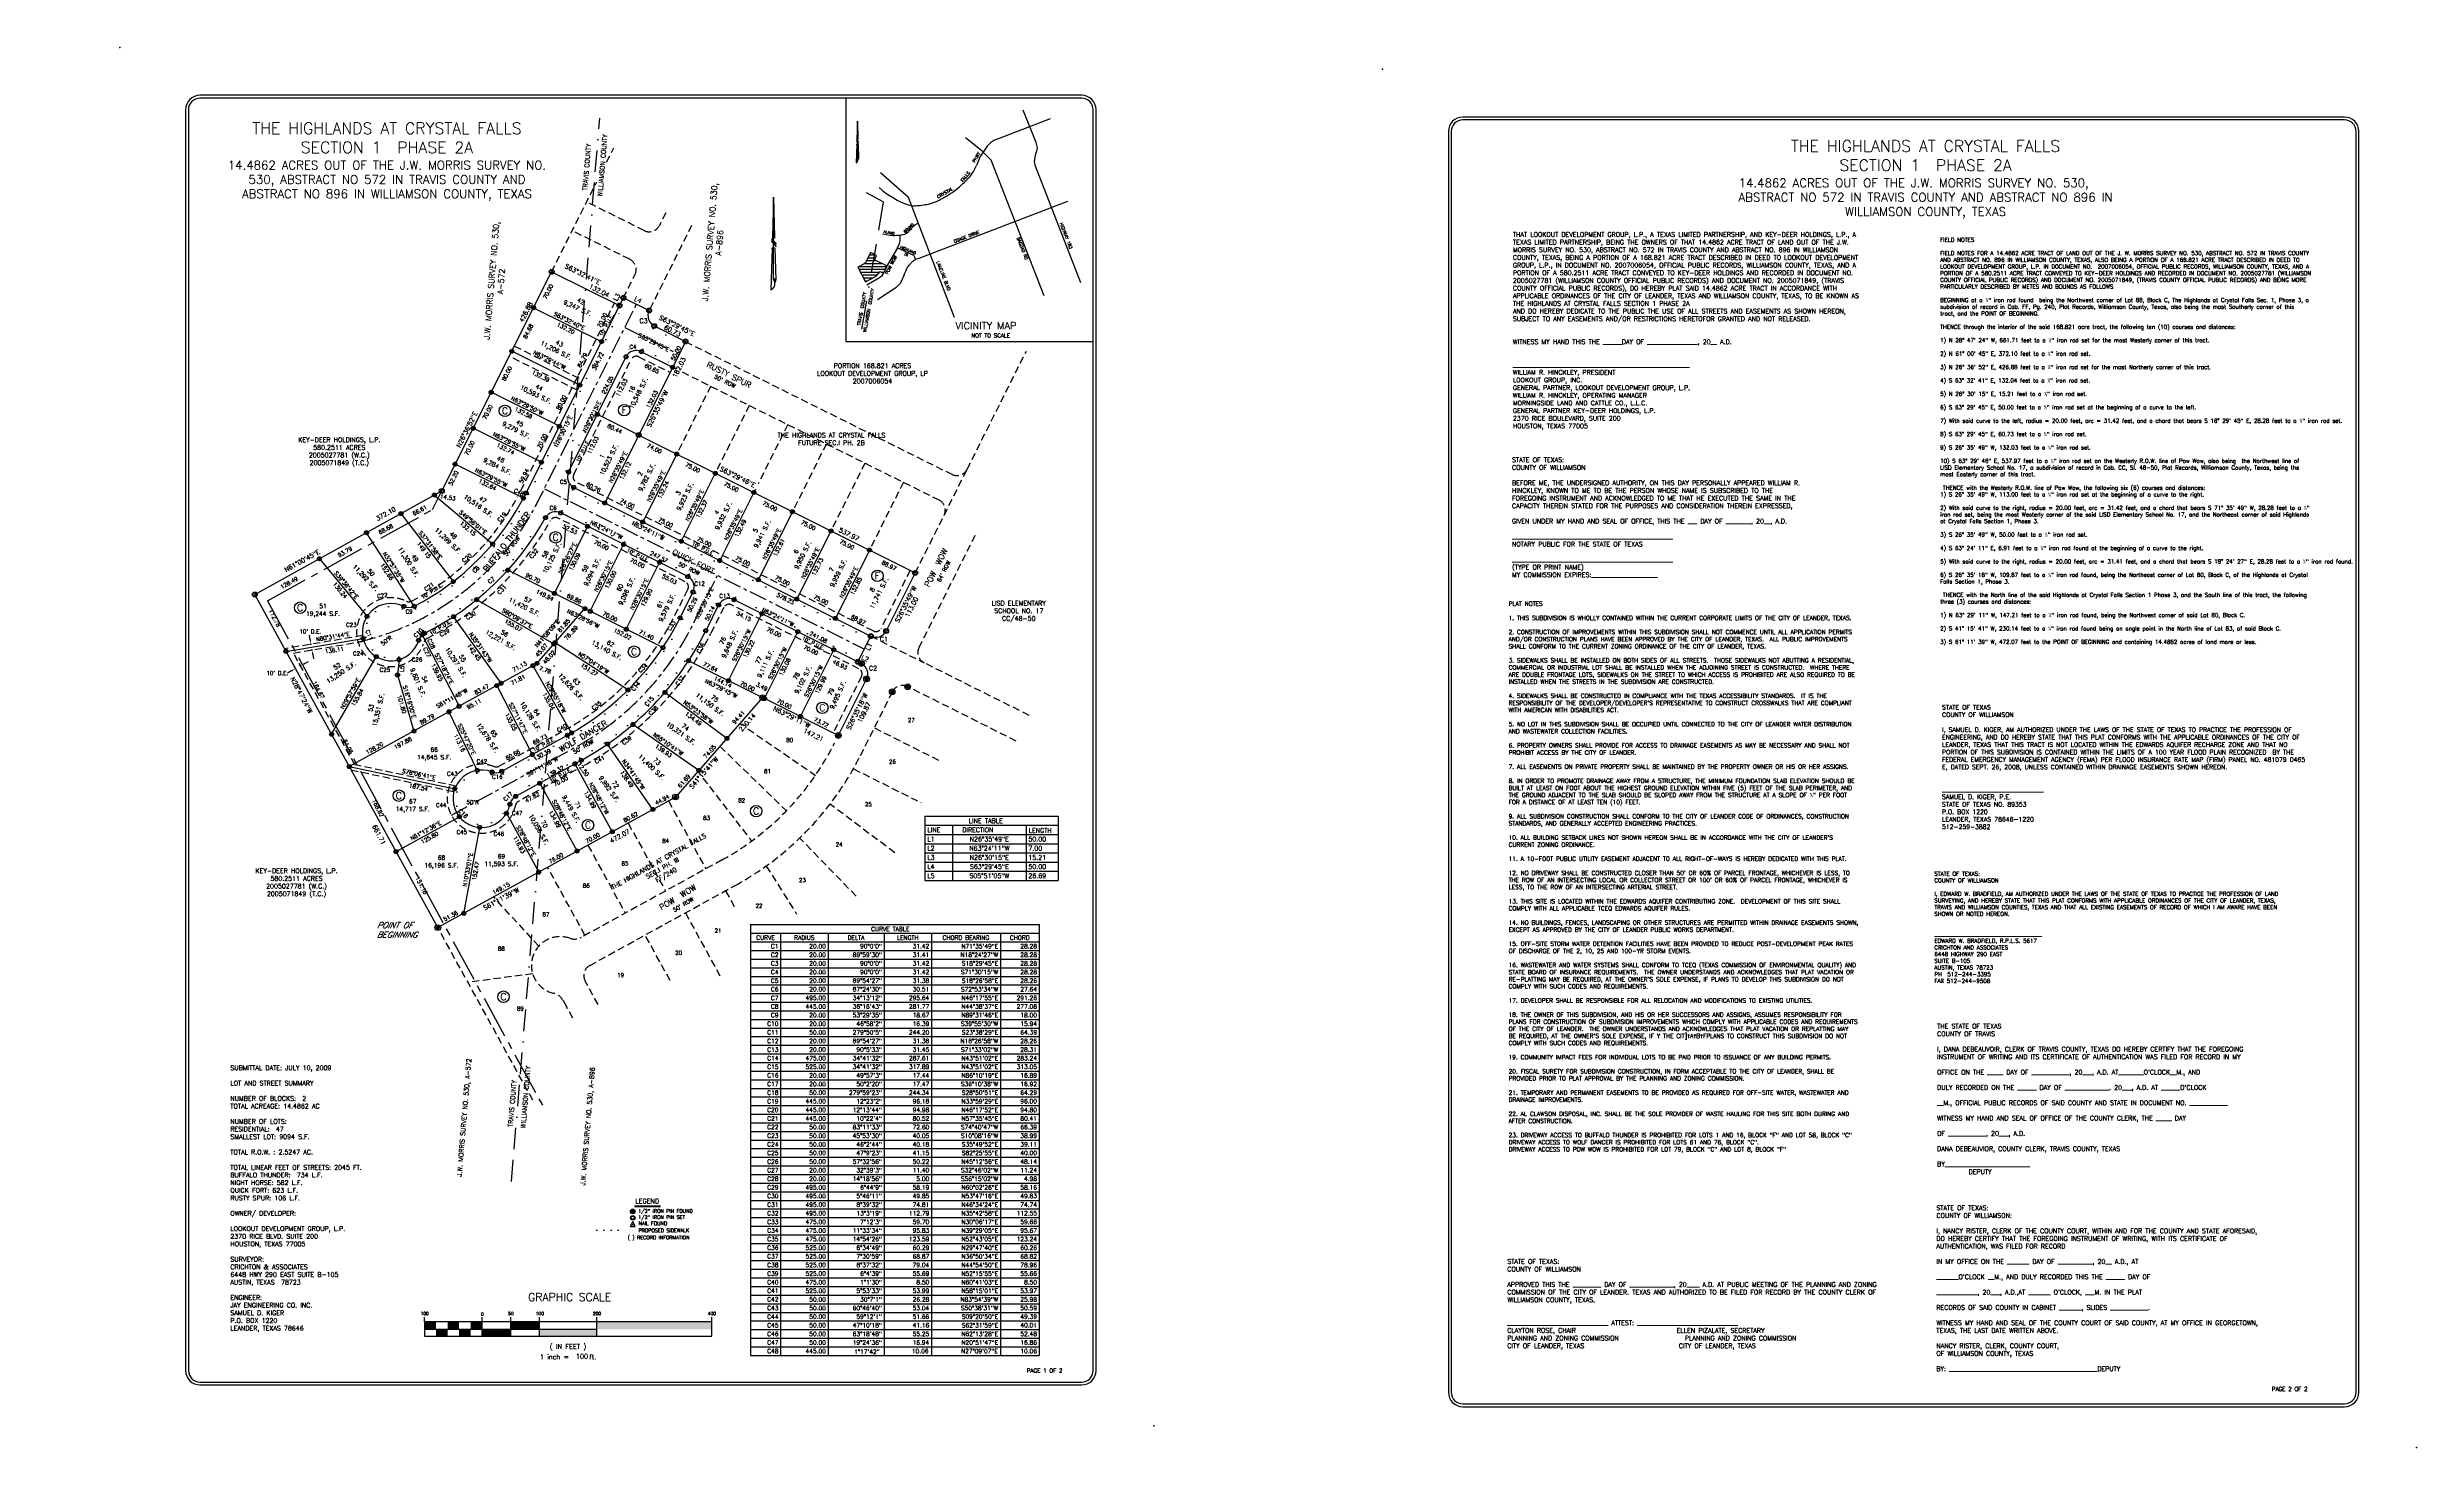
# Model space of a CAD drawing. Extents: x 3071371 to 3075496, y 10166393 to 10168831.
import ezdxf
from ezdxf.enums import TextEntityAlignment as Align

# ---------------------------------------------------------------- set-up
doc = ezdxf.new("R2010")
doc.units = 0
doc.header["$LTSCALE"] = 100
doc.header["$MEASUREMENT"] = 0
for name, pattern in [('BORDER', [1.75, 0.5, -0.25, 0.5, -0.25, 0, -0.25]), ('CENTER', [2, 1.25, -0.25, 0.25, -0.25]), ('CENTER2', [1.125, 0.75, -0.125, 0.125, -0.125]), ('DOT', [0.25, 0, -0.25]), ('EASE', [0.1875, 0.125, -0.0625])]:
    doc.linetypes.add(name, pattern=pattern)
doc.layers.get('0').update_dxf_attribs({"linetype": 'CONTINUOUS'})
doc.layers.get('DEFPOINTS').update_dxf_attribs({"linetype": 'CONTINUOUS'})
for name, color, linetype in [('ADJOINER', 3, 'EASE'), ('BANDD', 3, 'CONTINUOUS'), ('BOR', 7, 'CONTINUOUS'), ('COUNTYLINE', 10, 'BORDER'), ('EASE', 3, 'EASE'), ('H-1-2-Blk-no', 72, 'CONTINUOUS'), ('H-1-2-Prop-CL', 32, 'CENTER'), ('LBLS', 3, 'CONTINUOUS'), ('LN', 5, 'CONTINUOUS'), ('LOTLBLS', 3, 'CONTINUOUS'), ('LOTLINES', 6, 'CONTINUOUS'), ('NORTH', 7, 'CONTINUOUS'), ('PARCELLBLS', 3, 'CONTINUOUS'), ('PARCELS', 3, 'CONTINUOUS'), ('PINS', 3, 'CONTINUOUS'), ('SIDEWALK', 3, 'DOT'), ('STREET', 1, 'CONTINUOUS'), ('STREETNAME', 3, 'CONTINUOUS')]:
    doc.layers.add(name, color=color, linetype=linetype)
doc.layers.get('0').freeze()
doc.styles.add('C10', font='complex', dxfattribs={"height": 4.167})
doc.styles.add('C6', font='complex', dxfattribs={"height": 2.499})
doc.styles.add('L80', font='simplex.shx', dxfattribs={"height": 7})
doc.styles.add('ROMANC', font='ROMANC.SHX', dxfattribs={"height": 7.5})
doc.styles.add('ROMAND', font='ROMAND.SHX', dxfattribs={"height": 8})
doc.styles.add('ROMANT', font='ROMANT.shx', dxfattribs={"oblique": 25, "height": 15})
doc.styles.add('S4', font='simplex', dxfattribs={"height": 1.668})
doc.dimstyles.get("Standard").update_dxf_attribs({"dimtxt": 0.18, "dimasz": 0.18, "dimexe": 0.18, "dimexo": 0.0625, "dimgap": 0.09, "dimtad": 0, "dimtih": 1, "dimtoh": 1, "dimdec": 4, "dimzin": 0, "dimdsep": 46, "dimtxsty": 'Standard', "dimcen": 0.09, "dimadec": 0, "dimazin": 0, "dimtfac": 1, "dimtdec": 4, "dimtofl": 0, "dimtmove": 0, "dimatfit": 3, "dimfxl": 0, "dimtolj": 1, "dimtzin": 0, "dimarcsym": 0})

# ---------------------------------------------------------------- blocks, each defined once
blk = doc.blocks.new('LOTA')
blk.add_attdef('LOTDES', text='', height=0.0833).set_placement((0, 0), align=Align.CENTER)
at = {"flags": 1}
for tag in ['LOTAINF', 'LOTAAC', 'LOTASF']:
    blk.add_attdef(tag, text='', height=0.000000105, dxfattribs=at).set_placement((-0.038, 0), align=Align.CENTER)
blk = doc.blocks.new('SCALE')
for p, q in [((-1.5, 0.25), (-1.5, 0.333)), ((-1.5, 0.25), (-1.5, 0)), ((3.5, 0.25), (-1.5, 0.25)), ((-1.5, 0.125), (1.5, 0.125)), ((-1.5, 0), (3.5, 0)), ((-0.5, 0.25), (-0.5, 0.333)), ((-0.5, 0), (-0.5, 0.25)), ((0, 0.25), (0, 0.333)), ((0, 0), (0, 0.25)), ((0.5, 0.25), (0.5, 0.333)), ((0.5, 0), (0.5, 0.25)), ((1.5, 0.25), (1.5, 0.333)), ((1.5, 0), (1.5, 0.25)), ((3.5, 0.25), (3.5, 0.333)), ((3.5, 0), (3.5, 0.25))]:
    blk.add_line(p, q)
for points in [[(-1.5, 0.25), (-1.5, 0.12), (-1.3, 0.25), (-1.3, 0.12)], [(-1.3, 0.12), (-1.3, 0), (-1.1, 0.12), (-1.1, 0)], [(-1.1, 0.25), (-1.1, 0.12), (-0.9, 0.25), (-0.9, 0.12)], [(-0.9, 0.12), (-0.9, 0), (-0.7, 0.12), (-0.7, 0)], [(-0.7, 0.25), (-0.7, 0.12), (-0.5, 0.25), (-0.5, 0.12)], [(-0.5, 0.12), (-0.5, 0), (0, 0.12), (0, 0)], [(0, 0.25), (0, 0.12), (0.5, 0.25), (0.5, 0.12)], [(0.5, 0.12), (0.5, 0), (1.5, 0.12), (1.5, 0)], [(1.5, 0.25), (1.5, 0.12), (3.5, 0.25), (3.5, 0.12)]]:
    blk.add_solid(points)
for s, height, style, p in [('0', 0.0556, 'S4', (-0.497, 0.36)), ('GRAPHIC SCALE', 0.1389, 'C10', (1.025, 0.613)), ('1 inch =     ft.', 0.0833, 'C6', (0.997, -0.399)), ('( IN FEET )', 0.0833, 'C6', (0.997, -0.219))]:
    blk.add_text(s, height=height, dxfattribs=dict(style=style)).set_placement(p, align=Align.CENTER)
at = {"style": 'S4'}
for p in [(-1.5, 0.369), (0.001, 0.369), (0.506, 0.369), (1.501, 0.369), (3.501, 0.369)]:
    blk.add_attdef('0', text='', height=0.0556, dxfattribs=at).set_placement(p, align=Align.CENTER)
at = {"style": 'C6'}
blk.add_attdef('000', (1.133, -0.39), '', height=0.0833, dxfattribs=at)
blk = doc.blocks.new('IP')
for radius in [0.05, 0.0375]:
    blk.add_circle((0, 0), radius)
blk = doc.blocks.new('B-18X24')
at = {"color": 1}
for p, q in [((0, 5), (-2195.3, 5)), ((0, 5), (0, 5)), ((-2220.3, -20), (-2220.3, -1555)), ((25, -1555), (25, -20)), ((-2195.3, -1580), (0, -1580))]:
    blk.add_line(p, q, dxfattribs=at)
at = {"color": 3}
for p, q in [((0, 0), (-2195.3, 0)), ((-2215.3, -20), (-2215.3, -1555)), ((20, -1555), (20, -20)), ((-2195.3, -1575), (0, -1575))]:
    blk.add_line(p, q, dxfattribs=at)
at = {"color": 1}
for centre, start, end in [((-2195.3, -20), 90, 180), ((0, -20), 0, 90), ((-2195.3, -1555), 180, 270), ((0, -1555), 270, 0)]:
    blk.add_arc(centre, 25, start, end, dxfattribs=at)
at = {"color": 3}
for centre, start, end in [((-2195.3, -20), 90, 180), ((0, -20), 360, 90), ((-2195.3, -1555), 180, 270), ((0, -1555), 270, 0)]:
    blk.add_arc(centre, 20, start, end, dxfattribs=at)
blk.add_point((108.4, 119.5))
blk.add_point((-2291.6, -1680.5), dxfattribs=at)
blk = doc.blocks.new('*D12')
at = {"color": 0, "linetype": 'ByBlock'}
for p, q in [((3072202.5, 10168279.9), (3072197.9, 10168270.8)), ((3072207.8, 10168290.6), (3072206, 10168287))]:
    blk.add_line(p, q, dxfattribs=at)
for points in [[(3072204.8, 10168287.6), (3072207.2, 10168286.4), (3072202.5, 10168279.9)], [(3072206.6, 10168291.2), (3072209, 10168290), (3072211.4, 10168297.8)]]:
    blk.add_solid(points, dxfattribs=at)
at = {"layer": 'DEFPOINTS', "color": 0, "linetype": 'ByBlock'}
for p in [(3072208.3, 10168299.3), (3072199.3, 10168281.4), (3072211.4, 10168297.8)]:
    blk.add_point(p, dxfattribs=at)
at = {"color": 0, "linetype": 'ByBlock', "insert": (3072194, 10168262.9), "char_height": 7, "attachment_point": 5, "rotation": 63.4823, "style": 'L80'}
blk.add_mtext("\\A1;20'\\PD.E.", dxfattribs=at)
blk = doc.blocks.new('*D11')
at = {"color": 0, "linetype": 'ByBlock'}
for p, q in [((3071949.1, 10167563), (3071976.4, 10167557.3)), ((3071951.1, 10167572.8), (3071978.5, 10167567.1)), ((3071978.3, 10167567.1), (3071976.3, 10167557.3)), ((3071980, 10167574.9), (3071981.6, 10167582.8)), ((3071973, 10167541.7), (3071965, 10167541.7)), ((3071974.6, 10167549.5), (3071973, 10167541.7))]:
    blk.add_line(p, q, dxfattribs=at)
for points in [[(3071973.3, 10167549.8), (3071975.9, 10167549.2), (3071976.3, 10167557.3)], [(3071978.7, 10167575.2), (3071981.3, 10167574.6), (3071978.3, 10167567.1)]]:
    blk.add_solid(points, dxfattribs=at)
at = {"layer": 'DEFPOINTS', "color": 0, "linetype": 'ByBlock'}
for p in [(3071949, 10167563), (3071951.1, 10167572.8), (3071976.3, 10167557.3)]:
    blk.add_point(p, dxfattribs=at)
at = {"color": 0, "linetype": 'ByBlock', "insert": (3071945.5, 10167541.7), "char_height": 7, "attachment_point": 5, "style": 'L80'}
blk.add_mtext("\\A1;10' D.E.", dxfattribs=at)
blk = doc.blocks.new('*X4')
for p, q in [((69.5, 22.78), (70, 22.78)), ((69.5, 22.75), (70, 22.75)), ((69.5, 22.72), (70, 22.72)), ((69.51, 22.81), (69.99, 22.81)), ((69.51, 22.69), (69.99, 22.69)), ((69.52, 22.84), (69.98, 22.84)), ((69.52, 22.66), (69.98, 22.66)), ((69.53, 22.88), (69.97, 22.88)), ((69.53, 22.62), (69.97, 22.62)), ((69.55, 22.91), (69.95, 22.91)), ((69.55, 22.59), (69.95, 22.59)), ((69.58, 22.94), (69.92, 22.94)), ((69.58, 22.56), (69.92, 22.56)), ((69.63, 22.97), (69.87, 22.97)), ((69.63, 22.53), (69.87, 22.53))]:
    blk.add_line(p, q)
blk = doc.blocks.new('DH')
for radius in [0.05, 0.025]:
    blk.add_circle((0, 0), radius)
at = {"xscale": 0.1, "yscale": 0.1, "zscale": 0.1}
blk.add_blockref('*X4', (-6.975, -2.275), dxfattribs=at)
blk = doc.blocks.new('STA')
for p, q in [((-0.004, 0.1), (-0.079, -0.05)), ((0.071, -0.05), (-0.004, 0.1)), ((-0.079, -0.05), (0.071, -0.05))]:
    blk.add_line(p, q)
blk.add_circle((0, 0), 0.0125)
blk = doc.blocks.new('*X2')
at = {"color": 0}
for p, q in [((179.4, 18.8), (186.6, 18.8)), ((179.5, 18.6), (186.7, 18.6)), ((179.6, 18.5), (186.8, 18.5)), ((179.7, 18.4), (186.8, 18.4)), ((179.7, 18.2), (186.9, 18.2)), ((179.8, 18.1), (186.9, 18.1)), ((179.9, 18), (187, 18)), ((180, 17.9), (187, 17.9)), ((180.1, 17.8), (187.1, 17.8)), ((180.2, 17.6), (187.1, 17.6)), ((180.3, 17.5), (187.1, 17.5)), ((180.3, 17.4), (187.1, 17.4)), ((180.4, 17.2), (187.1, 17.2)), ((180.5, 17.1), (187.2, 17.1)), ((180.6, 17), (187.2, 17)), ((180.7, 16.9), (187.2, 16.9)), ((180.7, 16.8), (187.3, 16.8)), ((180.8, 16.6), (187.3, 16.6)), ((180.9, 16.5), (187.3, 16.5)), ((181, 16.4), (187.3, 16.4)), ((181, 16.2), (187.3, 16.2)), ((181.1, 16.1), (187.4, 16.1)), ((181.2, 16), (187.4, 16)), ((181.2, 15.9), (187.4, 15.9)), ((181.3, 18.9), (186.6, 18.9)), ((181.3, 15.8), (187.4, 15.8)), ((181.4, 19), (186.5, 19)), ((181.4, 15.6), (187.4, 15.6)), ((181.4, 15.5), (187.4, 15.5)), ((181.5, 19.1), (186.4, 19.1)), ((181.5, 15.4), (187.4, 15.4)), ((181.6, 19.2), (186.2, 19.2)), ((181.6, 15.2), (187.4, 15.2)), ((181.6, 15.1), (187.4, 15.1)), ((181.7, 19.4), (186.1, 19.4)), ((181.7, 15), (187.4, 15)), ((181.8, 14.9), (187.4, 14.9)), ((181.8, 14.8), (187.3, 14.8)), ((181.9, 19.5), (186, 19.5)), ((181.9, 14.6), (187.3, 14.6)), ((181.9, 14.5), (187.3, 14.5)), ((182, 19.6), (185.8, 19.6)), ((182, 14.4), (187.3, 14.4)), ((182.1, 14.2), (187.3, 14.2)), ((182.1, 14.1), (187.2, 14.1)), ((182.2, 19.8), (185.6, 19.8)), ((182.2, 14), (187.2, 14)), ((182.2, 13.9), (187.2, 13.9)), ((182.3, 13.8), (187.1, 13.8)), ((182.3, 13.6), (187.1, 13.6)), ((182.4, 19.9), (185.4, 19.9)), ((182.4, 13.5), (187.1, 13.5)), ((182.4, 13.4), (187, 13.4)), ((182.5, 13.2), (187, 13.2)), ((182.5, 13.1), (186.9, 13.1)), ((182.6, 13), (186.9, 13)), ((182.6, 12.9), (186.8, 12.9)), ((182.7, 20), (185.1, 20)), ((182.7, 12.8), (186.8, 12.8)), ((182.7, 12.6), (186.7, 12.6)), ((182.8, 12.5), (186.6, 12.5)), ((182.8, 12.4), (186.6, 12.4)), ((182.8, 12.2), (186.5, 12.2)), ((182.9, 12.1), (186.4, 12.1)), ((182.9, 12), (186.3, 12)), ((183, 11.9), (186.2, 11.9)), ((183, 11.8), (186.1, 11.8)), ((183, 11.6), (186, 11.6)), ((183.1, 20.1), (184.8, 20.1)), ((183.1, 11.5), (185.9, 11.5)), ((183.1, 11.4), (185.8, 11.4)), ((183.2, 11.2), (185.7, 11.2)), ((183.2, 11.1), (185.6, 11.1)), ((183.2, 11), (185.5, 11)), ((183.3, 10.9), (185.3, 10.9)), ((183.3, 10.8), (185.2, 10.8)), ((183.3, 10.6), (185, 10.6)), ((183.4, 10.5), (184.9, 10.5)), ((183.4, 10.4), (184.7, 10.4)), ((183.4, 10.2), (184.5, 10.2)), ((183.5, 10.1), (184.3, 10.1)), ((183.5, 10), (184.1, 10)), ((183.5, 9.9), (183.8, 9.9)), ((183.5, 9.8), (183.5, 9.8))]:
    blk.add_line(p, q, dxfattribs=at)
blk = doc.blocks.new('NRTH')
at = {"layer": 'NORTH'}
for p, q in [((223, 292), (219.2, 156.9)), ((223, 16.5), (223, 292)), ((223, 292), (226.9, 156.6)), ((218.2, 120.6), (214.3, -18.6)), ((215.8, 154.1), (232.5, 135.2)), ((215.8, 144.4), (232.5, 125.5)), ((227.9, 120), (230.9, 14.8))]:
    blk.add_line(p, q, dxfattribs=at)
at = {"layer": 'NORTH', "const_width": 1}
for points in [[(215.8, 125.5), (215.8, 154.1)], [(232.5, 154.1), (232.5, 125.5)]]:
    blk.add_lwpolyline(points, dxfattribs=at)
at = {"layer": 'NORTH'}
for points, const_width in [([(219.4, 120.3, 1), (221.8, 120.3, 1)], 2.42), ([(224, 156.3, 1), (225.9, 156.3, 1)], 1.91)]:
    blk.add_lwpolyline(points, format="xyb", close=True, dxfattribs=dict(at, const_width=const_width))
for centre, radius in [((220.6, 120.3), 2.44), ((224.9, 156.3), 1.97)]:
    blk.add_circle(centre, radius, dxfattribs=at)
for centre, radius, start, end in [((221.1, 156.6), 1.94, 170.03181, 5.38392), ((225.5, 120.1), 2.43, 358.73883, 174.65305), ((204.8, 2.4), 23, 294.353, 37.51108), ((227.6, 14.6), 3.23, 3.11319, 185.73489), ((225, 13.1), 6.16, 292.06544, 16.24023)]:
    blk.add_arc(centre, radius, start, end, dxfattribs=at)
for points in [[(215.8, 144.4), (232.5, 125.5), (215.8, 154.1), (232.5, 135.2)], [(219.2, 122.3), (221.5, 118), (222.8, 121.4), (218.7, 118.8)]]:
    blk.add_solid(points, dxfattribs=at)
blk.add_blockref('*X2', (43.7, -2.4), dxfattribs=at)
blk = doc.blocks.new('NO')
at = {"xscale": 4, "yscale": 4, "zscale": 4}
blk.add_blockref('NRTH', (-892, -66), dxfattribs=at)

msp = doc.modelspace()

# ---------------------------------------------------------------- hatches: boundary and pattern name
at = {"layer": 'LBLS'}
h = msp.add_hatch(dxfattribs=at)
h.set_pattern_fill('_U', color=256, scale=5, style=0)
h.set_pattern_definition([(0, (0, 0), (0, 5), [])])
edge = h.paths.add_edge_path()
edge.add_line((3072832.72, 10168450.68), (3072811.06, 10168461.48))
edge.add_line((3072811.06, 10168461.48), (3072814.72, 10168468.8))
edge.add_line((3072814.72, 10168468.8), (3072812.28, 10168470.02))
edge.add_arc((3072812.68, 10168470.83), 0.9, 153.4957, 243.4957, ccw=False)
edge.add_line((3072811.88, 10168471.23), (3072809.86, 10168472.23))
edge.add_line((3072809.86, 10168472.23), (3072809.56, 10168471.62))
edge.add_line((3072809.56, 10168471.62), (3072804.24, 10168474.27))
edge.add_line((3072804.24, 10168474.27), (3072795.27, 10168456.38))
edge.add_line((3072795.27, 10168456.38), (3072793, 10168454.58))
edge.add_line((3072793, 10168454.58), (3072781.98, 10168448.47))
edge.add_line((3072781.98, 10168448.47), (3072795.32, 10168422.88))
edge.add_line((3072795.32, 10168422.88), (3072813.94, 10168433.12))
edge.add_line((3072813.94, 10168433.12), (3072820.77, 10168440.9))
edge.add_line((3072820.77, 10168440.9), (3072826.7, 10168437.95))
edge.add_line((3072826.7, 10168437.95), (3072828.92, 10168442.39))
edge.add_arc((3072828.12, 10168442.78), 0.888, 334.27927, 422.87097)
edge.add_line((3072828.53, 10168443.57), (3072828.23, 10168443.71))
edge.add_line((3072828.23, 10168443.71), (3072829.24, 10168445.73))
edge.add_arc((3072829.64, 10168446.53), 0.9, 243.40317, 333.40317)
edge.add_line((3072830.45, 10168446.13), (3072832.72, 10168450.68))

# ---------------------------------------------------------------- linework, layer by layer
at = {"layer": 'ADJOINER'}
for p, q in [((3072344.79, 10168631.36), (3072357.32, 10168656.36)), ((3072249.09, 10168440.57), (3072327.79, 10168597.47)), ((3072410.11, 10168512.37), (3072309.9, 10168562.22)), ((3072385.09, 10168462.27), (3072284.96, 10168512.08)), ((3072492.71, 10168521.19), (3072418.84, 10168373.04)), ((3072447.85, 10168543.27), (3072436.92, 10168521.35)), ((3072374.09, 10168395.36), (3072394.08, 10168435.44)), ((3072482.16, 10168319.12), (3072945.72, 10168087.95)), ((3072972.53, 10168096.89), (3073075.5, 10168302.55)), ((3072459.77, 10168274.41), (3072464.57, 10168272.02)), ((3072476.15, 10168266.24), (3072923.28, 10168043.27)), ((3072525.99, 10168241.38), (3072466.88, 10168123.33)), ((3072593.11, 10168207.91), (3072534, 10168089.86)), ((3072660.23, 10168174.45), (3072608.56, 10168071.25)), ((3072727.35, 10168140.98), (3072668.24, 10168022.92)), ((3072794.46, 10168107.51), (3072735.36, 10167989.45)), ((3072882.09, 10167916.28), (3072972.49, 10168096.82)), ((3072603.95, 10168062.04), (3072601.12, 10168056.39)), ((3072861.58, 10168074.04), (3072802.47, 10167955.98)), ((3072888.72, 10167786.56), (3072989.46, 10167987.76)), ((3072804.67, 10167806.31), (3072897.65, 10167759.72)), ((3073080.31, 10167668.3), (3072897.65, 10167759.72)), ((3072842.09, 10167709.25), (3072786.34, 10167597.87)), ((3073057.93, 10167623.59), (3072868.92, 10167718.19)), ((3072577.24, 10167654.12), (3072579.58, 10167652.51)), ((3072590.92, 10167644.72), (3072708.61, 10167563.88)), ((3072810.92, 10167646.47), (3072928.15, 10167587.74)), ((3072542.28, 10167614.32), (3072657.99, 10167502.05)), ((3072503.78, 10167570.49), (3072506.61, 10167566.81)), ((3072512.62, 10167559.03), (3072597.29, 10167449.27)), ((3072774.54, 10167575.22), (3072892.32, 10167516.21)), ((3072452.51, 10167519.28), (3072517.53, 10167400.97)), ((3072382.4, 10167480.76), (3072447.42, 10167362.44)), ((3072846.63, 10167429.19), (3072733.85, 10167513.58)), ((3072312.29, 10167442.23), (3072377.3, 10167323.91)), ((3072779.11, 10167353.54), (3072681.28, 10167454.68)), ((3072307.19, 10167285.39), (3072242.18, 10167403.7)), ((3072545.73, 10167416.62), (3072300.9, 10167281.93)), ((3072622.74, 10167405.97), (3072675.5, 10167322.41)), ((3072226.9, 10167266.67), (3072148.08, 10167351.99)), ((3072315.43, 10167232.86), (3072569.82, 10167372.81)), ((3072552.05, 10167362.89), (3072569.93, 10167330.37)), ((3072481.94, 10167324.36), (3072544.58, 10167210.37)), ((3072216.37, 10166998.28), (3072051.05, 10167298.67)), ((3072216.22, 10167218.19), (3072103.32, 10167203.55)), ((3072330.04, 10167164.75), (3072307.53, 10167205.7)), ((3072268.96, 10167172.07), (3072274.83, 10167161.38)), ((3072286.01, 10167141.05), (3072274.83, 10167161.38))]:
    msp.add_line(p, q, dxfattribs=at)
at = {"layer": 'ADJOINER', "linetype": 'CENTER2'}
for p, q in [((3072041.48, 10168026.56), (3072057.86, 10168058.92)), ((3071754.74, 10167867.64), (3072041.48, 10168026.56)), ((3071754.74, 10167867.64), (3072235.98, 10166984.07))]:
    msp.add_line(p, q, dxfattribs=at)
at = {"layer": 'ADJOINER', "linetype": 'Continuous'}
for points in [[(3071749.24, 10168229.5, 0, 4.17, 0), (3071749.49, 10168217, 0, 0, 0), (3071750.15, 10168184.89, 0, 0, 0.3341171), (3071786.58, 10168138.46, 0, 0, 0.131021)], [(3071916.44, 10167957.26, 0, 4.17, 0), (3071911.95, 10167968.92, 0, 0, 0), (3071896.79, 10168008.28, 0, 0, -0.1229269), (3071893.14, 10168087.48, 0, 0, -0.7667948)], [(3071646.22, 10167278.59, 0, 4.17, 0), (3071654.79, 10167287.69, 0, 0, 0), (3071689.94, 10167325.02, 0, 0, -0.1739649), (3071738.21, 10167349.6, 0, 0, -0.0633329)], [(3072043.48, 10167337.51, 0, 4.17, 0), (3072031, 10167336.77, 0, 0, 0), (3071971.37, 10167333.21, 0, 0, -0.1929488), (3071878.47, 10167364.16, 0, 0, -2.7275462)]]:
    msp.add_lwpolyline(points, format="xyseb", dxfattribs=at)
at = {"layer": 'ADJOINER'}
msp.add_lwpolyline([(3072455.41, 10167206.53), (3072411.83, 10167285.84)], dxfattribs=at)
for centre, radius, start, end in [((3072419.02, 10168530.27), 20, 243.55361, 333.4957), ((3072376.18, 10168444.36), 20, 333.49574, 63.55361), ((3072954.64, 10168105.85), 20, 243.4957, 333.17315), ((3072914.35, 10168025.37), 20, 333.40317, 63.4957), ((3072906.6, 10167777.61), 20, 153.40317, 243.41162), ((3072859.97, 10167700.3), 20, 63.41162, 153.41162), ((3072316.86, 10167832.85), 475, 298.80573, 333.41162), ((3072316.86, 10167832.85), 525, 298.80573, 333.41162), ((3072263.95, 10167233.1), 50, 70.60019, 256.97956), ((3072288.86, 10167303.84), 25, 250.60019, 298.78987), ((3072325.06, 10167215.33), 20, 118.78987, 208.78987), ((3072247.05, 10167160.03), 25, 28.78987, 76.97956)]:
    msp.add_arc(centre, radius, start, end, dxfattribs=at)
at = {"layer": 'BANDD'}
for p, q in [((3072595.27, 10167303.9), (3072595.27, 10167288.9)), ((3072595.27, 10167303.9), (3073097.77, 10167303.9)), ((3072595.27, 10167288.9), (3072595.27, 10166553.9)), ((3072595.27, 10167288.9), (3073097.77, 10167288.9)), ((3072595.27, 10167288.9), (3073097.77, 10167288.9)), ((3072595.27, 10167273.9), (3073097.77, 10167273.9)), ((3072647.77, 10167288.9), (3072647.77, 10166553.9)), ((3072730.27, 10167288.9), (3072730.27, 10166553.9)), ((3072827.77, 10167288.9), (3072827.77, 10166553.9)), ((3072910.27, 10167288.9), (3072910.27, 10166553.9)), ((3073030.27, 10167288.9), (3073030.27, 10166553.9)), ((3073097.77, 10167303.9), (3073097.77, 10167288.9)), ((3073097.77, 10167288.9), (3073097.77, 10166553.9)), ((3072595.27, 10167258.9), (3073097.77, 10167258.9)), ((3072595.27, 10167243.9), (3073097.77, 10167243.9)), ((3072595.27, 10167228.9), (3073097.77, 10167228.9)), ((3072595.27, 10167213.9), (3073097.77, 10167213.9)), ((3072595.27, 10167198.9), (3073097.77, 10167198.9)), ((3072595.27, 10167183.9), (3073097.77, 10167183.9)), ((3072595.27, 10167168.9), (3073097.77, 10167168.9)), ((3072595.27, 10167153.9), (3073097.77, 10167153.9)), ((3072595.27, 10167138.9), (3073097.77, 10167138.9)), ((3072595.27, 10167123.9), (3073097.77, 10167123.9)), ((3072595.27, 10167108.9), (3073097.77, 10167108.9)), ((3072595.27, 10167093.9), (3073097.77, 10167093.9)), ((3072595.27, 10167078.9), (3073097.77, 10167078.9)), ((3072595.27, 10167063.9), (3073097.77, 10167063.9)), ((3072595.27, 10167048.9), (3073097.77, 10167048.9)), ((3072595.27, 10167033.9), (3073097.77, 10167033.9)), ((3072595.27, 10167018.9), (3073097.77, 10167018.9)), ((3072595.27, 10167003.9), (3073097.77, 10167003.9)), ((3072595.27, 10166988.9), (3073097.77, 10166988.9)), ((3072595.27, 10166973.9), (3073097.77, 10166973.9)), ((3072595.27, 10166958.9), (3073097.77, 10166958.9)), ((3072595.27, 10166943.9), (3073097.77, 10166943.9)), ((3072595.27, 10166928.9), (3073097.77, 10166928.9)), ((3072595.27, 10166913.9), (3073097.77, 10166913.9)), ((3072595.27, 10166898.9), (3073097.77, 10166898.9)), ((3072595.27, 10166883.9), (3073097.77, 10166883.9)), ((3072595.27, 10166868.9), (3073097.77, 10166868.9)), ((3072595.27, 10166853.9), (3073097.77, 10166853.9)), ((3072595.27, 10166838.9), (3073097.77, 10166838.9)), ((3072595.27, 10166823.9), (3073097.77, 10166823.9)), ((3072595.27, 10166808.9), (3073097.77, 10166808.9)), ((3072595.27, 10166793.9), (3073097.77, 10166793.9)), ((3072595.27, 10166778.9), (3073097.77, 10166778.9)), ((3072595.27, 10166763.9), (3073097.77, 10166763.9)), ((3072595.27, 10166748.9), (3073097.77, 10166748.9)), ((3072595.27, 10166733.9), (3073097.77, 10166733.9)), ((3072595.27, 10166718.9), (3073097.77, 10166718.9)), ((3072595.27, 10166703.9), (3073097.77, 10166703.9)), ((3072595.27, 10166688.9), (3073097.77, 10166688.9)), ((3072595.27, 10166673.9), (3073097.77, 10166673.9)), ((3072595.27, 10166658.9), (3073097.77, 10166658.9)), ((3072595.27, 10166643.9), (3073097.77, 10166643.9)), ((3072595.27, 10166628.9), (3073097.77, 10166628.9)), ((3072595.27, 10166613.9), (3073097.77, 10166613.9)), ((3072595.27, 10166598.9), (3073097.77, 10166598.9)), ((3072595.27, 10166583.9), (3073097.77, 10166583.9)), ((3072595.27, 10166568.9), (3073097.77, 10166568.9)), ((3072595.27, 10166553.9), (3073097.77, 10166553.9))]:
    msp.add_line(p, q, dxfattribs=at)
at = {"layer": 'COUNTYLINE', "ltscale": 0.75}
msp.add_line((3072179.2, 10166856.84), (3072332.8, 10168707.8), dxfattribs=at)
at = {"layer": 'COUNTYLINE'}
for q in [(3072787.31, 10168332.9), (3072797.46, 10168577.97)]:
    msp.add_line((3072826.52, 10168562.37), q, dxfattribs=at)
at = {"layer": 'EASE'}
for p, q in [((3072195.59, 10168059.81), (3072358.35, 10168386.21)), ((3072184.47, 10168311.21), (3072302.91, 10168252.11)), ((3072293.98, 10168234.22), (3072175.5, 10168293.34)), ((3072481.76, 10167900.89), (3072260.39, 10168011.72)), ((3072463.79, 10167842.48), (3072486.23, 10167887.48)), ((3072873.15, 10167920.76), (3072822.56, 10167819.72)), ((3072548.81, 10167856.11), (3072526.43, 10167811.24)), ((3072784.1, 10167749.51), (3072562.23, 10167860.59)), ((3071920.08, 10167807.07), (3071784.14, 10167784.39)), ((3071799.7, 10167776.85), (3071922.3, 10167797.3)), ((3071906.67, 10167582.18), (3071799.7, 10167776.85)), ((3072788.44, 10167736.12), (3072739.27, 10167637.89)), ((3072157.44, 10167579.7), (3072271.7, 10167642.52)), ((3071900.12, 10167573.34), (3072078.96, 10167535.69)), ((3072082.46, 10167545.17), (3071906.67, 10167582.18)), ((3072291.73, 10167573.65), (3072191.16, 10167518.36))]:
    msp.add_line(p, q, dxfattribs=at)
msp.add_lwpolyline([(3072809.14, 10167815.25), (3072292.11, 10168074.13, -0.4137406), (3072287.63, 10168087.53), (3072387.62, 10168288.04, -0.4142136), (3072401.03, 10168292.53), (3072455.31, 10168265.46)], format="xyb", dxfattribs=at)
for centre, radius, start, end in [((3071806.31, 10168253.94), 435, 333.4957, 333.4957), ((3072047.66, 10168049.99), 535, 298.80336, 298.80336), ((3071806.31, 10168253.94), 435, 297.21707, 331.86855), ((3072255.91, 10168002.78), 10, 63.40317, 150.81146), ((3071806.31, 10168253.94), 505, 296.59157, 330.81146), ((3072477.28, 10167891.95), 10, 333.4957, 63.40317), ((3071969.58, 10167813.21), 60, 67.41356, 340.3398), ((3072000.69, 10167876), 10, 243.72392, 297.21707), ((3072557.76, 10167851.65), 10, 63.40317, 153.4957), ((3072047.66, 10168049.99), 465, 298.80336, 333.4957), ((3072047.66, 10168049.99), 535, 298.9042, 333.4957), ((3072813.62, 10167824.19), 10, 243.40317, 333.40317), ((3072036.84, 10167793.42), 10, 116.59157, 163.55869), ((3072779.87, 10167740.74), 9.73, 332.55055, 64.23546), ((3072127.31, 10167523.19), 60, 68.80853, 348.79819), ((3072152.62, 10167588.46), 10, 248.80853, 298.80336), ((3072195.98, 10167509.59), 10, 118.80336, 168.79819)]:
    msp.add_arc(centre, radius, start, end, dxfattribs=at)
at = {"layer": 'H-1-2-Blk-no', "color": 1}
for centre in [(3072167.83, 10168198.4), (3072375.5, 10168199.77), (3072256.06, 10167978.19), (3072816.27, 10167911.23), (3071811.22, 10167855.67), (3072392.63, 10167779.09), (3072720.4, 10167681.41), (3071983.01, 10167528.45), (3072312.46, 10167477.21)]:
    msp.add_circle(centre, 10, dxfattribs=at)
at = {"layer": 'H-1-2-Blk-no', "color": 3}
for centre in [(3072605.07, 10167501.58), (3072165.34, 10167178.41)]:
    msp.add_circle(centre, 10, dxfattribs=at)
at = {"layer": 'H-1-2-Prop-CL', "ltscale": 0.25, "flags": 128}
for points in [[(3071912.22, 10167796.03, 0.2239287), (3072227.09, 10168044.15), (3072396.72, 10168384.12)], [(3072074.78, 10167494.28), (3072288.63, 10167611.8, 0.1525408), (3072495.23, 10167826.75), (3072537.75, 10167911.95)]]:
    msp.add_lwpolyline(points, format="xyb", dxfattribs=at)
at = {"layer": 'H-1-2-Prop-CL', "ltscale": 0.25}
for points in [[(3072376.63, 10168343.85), (3072471.2, 10168296.66)], [(3072236.44, 10168062.9), (3072793.59, 10167783.78)]]:
    msp.add_lwpolyline(points, dxfattribs=at)
at = {"layer": 'LBLS', "color": 1}
for p, q in [((3072761.02, 10168742.86), (3072761.02, 10168318.98)), ((3072761.02, 10168318.98), (3073191.86, 10168318.98))]:
    msp.add_line(p, q, dxfattribs=at)
at = {"layer": 'LBLS'}
for p, q in [((3073028.46, 10168672.84), (3073020.26, 10168669.49)), ((3073117.2, 10168706.76), (3073028.46, 10168672.84)), ((3072995.28, 10168641.16), (3072988.94, 10168625.88)), ((3073007.58, 10168659.05), (3072995.28, 10168641.16)), ((3073013.18, 10168665.02), (3073007.58, 10168659.05)), ((3073020.26, 10168669.49), (3073013.18, 10168665.02)), ((3072870.6, 10168569.71), (3072821.45, 10168612.73)), ((3072950.17, 10168361.22), (3072870.6, 10168569.71)), ((3072889.21, 10168464.21), (3073147.59, 10168563.54)), ((3072851.2, 10168482.08), (3072833.89, 10168452.4)), ((3072851.2, 10168482.08), (3072854.47, 10168489.91)), ((3072851.2, 10168482.08), (3072878.88, 10168469.67)), ((3072854.47, 10168489.91), (3072855.68, 10168494.53)), ((3072855.68, 10168494.53), (3072856.08, 10168498.34)), ((3072856.08, 10168498.34), (3072855.75, 10168503.79)), ((3072878.88, 10168469.67), (3072879.78, 10168468.82)), ((3072879.78, 10168468.82), (3072880.41, 10168467.78)), ((3072880.41, 10168467.78), (3072880.72, 10168466.43)), ((3072880.72, 10168466.43), (3072881.87, 10168461.54)), ((3072833.89, 10168452.4), (3072825.6, 10168436.07)), ((3072899.08, 10167492.89), (3072899.08, 10167476.89)), ((3072899.08, 10167492.89), (3073131.08, 10167492.89)), ((3072899.08, 10167476.89), (3072899.08, 10167380.89)), ((3072899.08, 10167476.89), (3073131.08, 10167476.89)), ((3072899.08, 10167476.89), (3073131.08, 10167476.89)), ((3072947.08, 10167476.89), (3072947.08, 10167380.89)), ((3073075.08, 10167476.89), (3073075.08, 10167380.89)), ((3073131.08, 10167492.89), (3073131.08, 10167476.89)), ((3073131.08, 10167476.89), (3073131.08, 10167380.89)), ((3072899.08, 10167460.89), (3073131.08, 10167460.89)), ((3072899.08, 10167444.89), (3073131.08, 10167444.89)), ((3072899.08, 10167428.89), (3073131.08, 10167428.89)), ((3072899.08, 10167412.89), (3073131.08, 10167412.89)), ((3072899.08, 10167396.89), (3073131.08, 10167396.89)), ((3072899.08, 10167380.89), (3073131.08, 10167380.89)), ((3072393.34, 10166814.54), (3072438.36, 10166814.54)), ((3072393.21, 10166813.05), (3072438.36, 10166813.05))]:
    msp.add_line(p, q, dxfattribs=at)
at = {"layer": 'LBLS', "linetype": 'Continuous'}
for p, q in [((3071828.92, 10167799.97), (3071827.61, 10167807.86)), ((3071829.94, 10167792.03), (3071830.42, 10167792.11)), ((3071831.59, 10167782.17), (3071832.06, 10167782.25)), ((3071833.2, 10167774.33), (3071834.52, 10167766.44)), ((3071796.19, 10167745.86), (3071789.17, 10167742.01)), ((3071801.39, 10167752.99), (3071803.28, 10167749.56)), ((3071810.16, 10167757.81), (3071812.05, 10167754.37)), ((3071818.97, 10167758.38), (3071825.98, 10167762.23))]:
    msp.add_line(p, q, dxfattribs=at)
at = {"layer": 'LBLS'}
for points in [[(3073091.46, 10168624.38), (3073089.61, 10168632.59), (3073091.48, 10168643.77), (3073094.46, 10168653.46), (3073095.2, 10168656.44), (3073092.59, 10168665.76), (3073070.22, 10168722.04)], [(3073106.51, 10168398.46), (3073014.22, 10168635.01), (3073005.62, 10168643.6), (3072998.1, 10168651.12), (3072969.63, 10168673.67)], [(3073170.58, 10168421.61), (3073091.46, 10168624.38)], [(3072825.6, 10168436.07), (3072823.48, 10168433.16), (3072819.87, 10168429.98), (3072797.61, 10168417.12)], [(3072862.4, 10168434.11), (3072858.03, 10168424.78), (3072854.99, 10168419.57), (3072848.49, 10168412.78), (3072816.25, 10168391.98)]]:
    msp.add_lwpolyline(points, dxfattribs=at)
for points in [[(3072819.2, 10168587.45, 0.1082481), (3072872.3, 10168556.45, 0.0749976), (3072881.74, 10168555.54, 0.0366974), (3072905.04, 10168558.52, 0.0580102), (3072919.2, 10168563.15, 0.0256713), (3072936.23, 10168572.09, 0.0281271), (3072950.81, 10168581.87, 0.0223026), (3072961.45, 10168590.68, 0.0152602), (3072975.98, 10168604.69, 0.0561904), (3072981.33, 10168611.57, 0.0301233), (3072988.94, 10168625.88)], [(3072887.66, 10168525, 0.0165649), (3072885.4, 10168524.06, 0.0296326), (3072884.18, 10168523.42, 0.0076745), (3072880.81, 10168521.3, 0.038059), (3072880.17, 10168520.81, 0.0142099), (3072878.97, 10168519.69, 0.0080341), (3072876.95, 10168517.6, 0.0109227), (3072875.06, 10168515.49, -0.0069986), (3072872.14, 10168512.18, -0.0242469), (3072868.17, 10168508.22, -0.0442176), (3072865.71, 10168506.37, -0.0684429), (3072863.63, 10168505.43, -0.031917), (3072858.89, 10168504.36, -0.0188017), (3072857.38, 10168504.18, -0.0034922), (3072849.25, 10168503.56, -0.0440567), (3072838.56, 10168503.76, -0.0340839), (3072824.96, 10168506.16)], [(3072862.4, 10168434.11, -0.0017014), (3072864.07, 10168438.07, -0.0030187), (3072865.04, 10168440.29, -0.0006964), (3072867.94, 10168446.86, -0.0064341), (3072868.26, 10168447.56, -0.0426369), (3072868.88, 10168448.61, -0.0126031), (3072871.33, 10168451.91, -0.0241607), (3072874.71, 10168455.82, -0.0282764), (3072877.93, 10168458.84, -0.0239485), (3072878.8, 10168459.49, -0.0070213), (3072881.87, 10168461.54, -0.0559505), (3072884.77, 10168462.97, -0.0391133), (3072889.21, 10168464.21)]]:
    msp.add_lwpolyline(points, format="xyb", dxfattribs=at)
at = {"layer": 'LBLS', "linetype": 'Continuous'}
for p in [(3071829.88, 10167792.02), (3071831.53, 10167782.16), (3071831.88, 10167782.22), (3071801.36, 10167753.05), (3071803.2, 10167749.71), (3071810.13, 10167757.87)]:
    msp.add_point(p, dxfattribs=at)
for points in [[(3071830.24, 10167800.19), (3071827.61, 10167799.75), (3071830.24, 10167792.08)], [(3071834.52, 10167774.55), (3071831.89, 10167774.11), (3071831.88, 10167782.22)], [(3071795.54, 10167747.03), (3071796.83, 10167744.69), (3071803.2, 10167749.71)], [(3071818.33, 10167759.55), (3071819.61, 10167757.21), (3071811.96, 10167754.53)]]:
    msp.add_solid(points, dxfattribs=at)
at = {"layer": 'LN'}
for p, q in [((3072057.86, 10168058.92), (3072249.09, 10168440.57)), ((3072249.09, 10168440.57), (3072367.3, 10168381.74)), ((3072367.3, 10168381.74), (3072374.09, 10168395.36)), ((3072374.09, 10168395.36), (3072418.84, 10168373.04)), ((3072427.81, 10168346.22), (3072482.16, 10168319.12)), ((3072482.16, 10168319.12), (3072400.66, 10168156.35)), ((3072400.66, 10168156.35), (3072882.09, 10167916.28)), ((3071732.37, 10167878.59), (3072057.86, 10168058.92)), ((3072882.09, 10167916.28), (3072831.5, 10167815.24)), ((3072051.05, 10167298.67), (3071732.37, 10167878.59)), ((3072782.28, 10167761.6), (3072804.67, 10167806.31)), ((3072797.39, 10167731.67), (3072748.21, 10167633.42)), ((3072788.46, 10167758.51), (3072782.28, 10167761.6)), ((3072616.48, 10167699.13), (3072464.71, 10167526.13)), ((3072748.21, 10167633.42), (3072616.48, 10167699.13)), ((3072464.71, 10167526.13), (3072051.05, 10167298.67))]:
    msp.add_line(p, q, dxfattribs=at)
msp.add_lwpolyline([(3072832.72, 10168450.68), (3072811.06, 10168461.48), (3072814.72, 10168468.8), (3072812.28, 10168470.02, -0.4142136), (3072811.88, 10168471.23), (3072809.86, 10168472.23), (3072809.56, 10168471.62), (3072804.24, 10168474.27), (3072795.27, 10168456.38), (3072793, 10168454.58), (3072781.98, 10168448.47), (3072795.32, 10168422.88), (3072813.94, 10168433.12), (3072820.77, 10168440.9), (3072826.7, 10168437.95), (3072828.92, 10168442.39, 0.4070326), (3072828.53, 10168443.57), (3072828.23, 10168443.71), (3072829.24, 10168445.73, 0.4142136), (3072830.45, 10168446.13)], format="xyb", close=True, dxfattribs=at)
for centre, start, end in [((3072436.73, 10168364.12), 153.4957, 243.4957), ((3072813.62, 10167824.19), 243.40317, 333.40317), ((3072779.51, 10167740.62), 333.41162, 63.40317)]:
    msp.add_arc(centre, 20, start, end, dxfattribs=at)
at = {"layer": 'LOTLBLS'}
for points in [[(3071929.36, 10167783.69, 0, 4.17, 0), (3071939.44, 10167791.07, 0, 0, 0), (3071969.7, 10167813.23, 0, 0, -0.3269832), (3071969.7, 10167813.23, 0, 0, 0.9154243)], [(3072077.45, 10167526, 0, 4.17, 0), (3072089.93, 10167525.3, 0, 0, 0), (3072127.37, 10167523.18, 0, 0, -0.3269832), (3072127.37, 10167523.18, 0, 0, 0.9154243)]]:
    msp.add_lwpolyline(points, format="xyseb", dxfattribs=at)
at = {"layer": 'LOTLINES'}
for p, q in [((3072217.71, 10168377.99), (3072336.06, 10168319.1)), ((3072298.23, 10168243.22), (3072179.75, 10168302.3)), ((3072262.53, 10168171.63), (3072143.88, 10168230.8)), ((3072400.66, 10168156.35), (3072328.68, 10168192.25)), ((3072231.29, 10168108.99), (3072112.5, 10168168.22)), ((3072400.66, 10168156.35), (3072341.51, 10168038.21)), ((3072199.95, 10168046.4), (3072081.24, 10168105.59)), ((3072466.88, 10168123.33), (3072407.68, 10168005.08)), ((3072045.14, 10168051.87), (3072146.28, 10167966.81)), ((3072534, 10168089.86), (3072474.74, 10167971.5)), ((3072601.12, 10168056.39), (3072541.8, 10167937.92)), ((3071986.88, 10168019.59), (3072077.75, 10167901.31)), ((3072668.24, 10168022.92), (3072608.87, 10167904.34)), ((3072009.86, 10167858.22), (3071926.8, 10167986.31)), ((3072253.91, 10167880.66), (3072311.84, 10167997.15)), ((3072735.36, 10167989.45), (3072675.93, 10167870.77)), ((3071844.76, 10167940.86), (3071927.8, 10167840.52)), ((3072316.42, 10167849.47), (3072374.43, 10167965.81)), ((3072379.06, 10167818.22), (3072437.03, 10167934.47)), ((3072802.47, 10167955.98), (3072742.99, 10167837.19)), ((3072253.91, 10167880.66), (3072172.75, 10167921.16)), ((3072118.56, 10167869.73), (3072253.07, 10167792.57)), ((3072223.43, 10167758.63), (3072306.92, 10167854.21)), ((3072316.42, 10167849.47), (3072253.91, 10167880.66)), ((3072379.06, 10167818.22), (3072316.42, 10167849.47)), ((3072557.02, 10167728.76), (3072615.13, 10167845.29)), ((3072023.76, 10167808.5), (3072087.96, 10167684.15)), ((3072161.09, 10167724.36), (3072078.32, 10167840.28)), ((3072442.95, 10167786.34), (3072379.06, 10167818.22)), ((3072619.68, 10167697.54), (3072677.73, 10167813.95)), ((3071786.69, 10167779.75), (3071920.94, 10167802.14)), ((3071866, 10167635.43), (3071943.84, 10167770.44)), ((3071983.49, 10167765.17), (3071980.77, 10167738.61)), ((3072381.98, 10167712.57), (3072255.02, 10167794.79)), ((3072616.53, 10167699.08), (3072487.54, 10167763.41)), ((3072682.32, 10167666.29), (3072740.32, 10167782.61)), ((3072223.43, 10167758.63), (3071896.94, 10167579.12)), ((3071980.77, 10167738.61), (3072009.28, 10167640.89)), ((3072283.97, 10167637.84), (3072216.61, 10167754.88)), ((3072153.68, 10167720.28), (3072215.41, 10167600.16)), ((3072554.35, 10167628.06), (3072446.38, 10167708.25)), ((3072070.34, 10167674.46), (3072119.57, 10167572.56)), ((3072505.39, 10167572.51), (3072390.52, 10167652.41)), ((3072425.33, 10167504.48), (3072346.5, 10167618.34)), ((3071896.94, 10167579.12), (3072080.46, 10167540.48)), ((3072289.65, 10167583.92), (3072354.69, 10167465.64)), ((3072228.31, 10167550.2), (3072293.35, 10167431.91)), ((3071978.24, 10167431.17), (3072088.49, 10167491.75)), ((3072170.42, 10167497.75), (3072226.75, 10167395.29)), ((3072096.07, 10167323.41), (3072123.99, 10167473.3))]:
    msp.add_line(p, q, dxfattribs=at)
at = {"layer": 'SIDEWALK', "color": 1}
for p, q in [((3072425.58, 10168341.75), (3072479.92, 10168314.64)), ((3072407.73, 10168305.95), (3072462, 10168278.88)), ((3072274.21, 10168094.23), (3072374.2, 10168294.73)), ((3072488.47, 10167914.3), (3072267.11, 10168025.14)), ((3072477.21, 10167835.78), (3072499.65, 10167880.79)), ((3072535.38, 10167862.81), (3072513.01, 10167817.93)), ((3072784.52, 10167766.07), (3072568.95, 10167874.01)), ((3072164.67, 10167566.55), (3072278.92, 10167629.38)), ((3072298.2, 10167594.33), (3072184, 10167531.54)), ((3072327.57, 10166772.05), (3072379.71, 10166771.48)), ((3072339.83, 10166772.15), (3072391.97, 10166771.58))]:
    msp.add_line(p, q, dxfattribs=at)
for points in [[(3072012.12, 10167853.76, 0.1596309), (3072209.01, 10168053.12), (3072371.78, 10168379.51)], [(3072274.21, 10168094.23, 0.4137406), (3072285.39, 10168060.72), (3072802.43, 10167801.84)]]:
    msp.add_lwpolyline(points, format="xyb", dxfattribs=at)
for centre, radius, start, end in [((3072436.73, 10168364.12), 25, 153.4957, 243.4957), ((3072396.57, 10168283.58), 25, 63.4957, 153.4957), ((3071806.31, 10168253.94), 490, 296.59157, 330.81146), ((3072255.91, 10168002.78), 25, 63.40317, 150.81146), ((3072477.28, 10167891.95), 25, 333.4957, 63.40317), ((3071969.7, 10167813.23), 45, 63.72392, 343.55869), ((3072000.69, 10167876), 25, 243.72392, 297.21707), ((3072557.76, 10167851.65), 25, 63.40317, 153.4957), ((3072036.84, 10167793.42), 25, 116.59157, 163.55869), ((3072047.66, 10168049.99), 480, 298.80336, 333.4957), ((3072047.66, 10168049.99), 520, 298.80336, 333.4957), ((3072127.37, 10167523.18), 45, 68.85258, 348.84218), ((3072152.62, 10167588.46), 25, 248.85258, 298.80336), ((3072196.04, 10167509.63), 25, 118.80336, 168.84218)]:
    msp.add_arc(centre, radius, start, end, dxfattribs=at)
at = {"layer": 'STREET'}
for p, q in [((3072405.49, 10168301.47), (3072459.77, 10168274.41)), ((3072278.68, 10168092), (3072378.67, 10168292.5)), ((3072486.23, 10167909.83), (3072264.87, 10168020.67)), ((3072472.74, 10167838.02), (3072495.18, 10167883.02)), ((3072539.86, 10167860.58), (3072517.48, 10167815.7)), ((3072782.28, 10167761.6), (3072566.71, 10167869.53)), ((3072162.26, 10167570.94), (3072276.52, 10167633.76)), ((3072300.61, 10167589.95), (3072186.41, 10167527.16))]:
    msp.add_line(p, q, dxfattribs=at)
for points in [[(3072009.83, 10167858.21, 0.1596309), (3072204.54, 10168055.35), (3072367.3, 10168381.74)], [(3072278.68, 10168092, 0.4137406), (3072287.63, 10168065.19), (3072804.67, 10167806.31)]]:
    msp.add_lwpolyline(points, format="xyb", dxfattribs=at)
for centre, radius, start, end in [((3072396.57, 10168283.58), 20, 63.4957, 153.4957), ((3071806.31, 10168253.94), 495, 296.59157, 330.81146), ((3072255.91, 10168002.78), 20, 63.40317, 150.81146), ((3072477.28, 10167891.95), 20, 333.4957, 63.40317), ((3071969.7, 10167813.23), 50, 63.72392, 343.55869), ((3072000.69, 10167876), 20, 243.72392, 297.21707), ((3072557.76, 10167851.65), 20, 63.40317, 153.4957), ((3072036.84, 10167793.42), 20, 116.59157, 163.55869), ((3072047.66, 10168049.99), 475, 298.80336, 333.4957), ((3072047.66, 10168049.99), 525, 298.80336, 333.4957), ((3072127.37, 10167523.18), 50, 68.85258, 348.84218), ((3072152.62, 10167588.46), 20, 248.85258, 298.80336), ((3072196.04, 10167509.63), 20, 118.80336, 168.84218)]:
    msp.add_arc(centre, radius, start, end, dxfattribs=at)

# ---------------------------------------------------------------- block references
at = {"layer": 'BOR', "rotation": 90}
msp.add_blockref('B-18X24', (3073815.21, 10168684.98), dxfattribs=at)
at = {"layer": 'LBLS', "rotation": 90}
msp.add_blockref('B-18X24', (3071616.86, 10168722.86), dxfattribs=at)
at = {"layer": 'LBLS'}
for name, p, xscale, yscale, zscale in [('STA', (3072390.43, 10166781.3), 60, 60, 60), ('DH', (3072390.3, 10166804.64), 80.64, 80.64, 80.64), ('IP', (3072390.3, 10166793.55), 76.8, 76.8, 76.8)]:
    msp.add_blockref(name, p, dxfattribs=dict(at, xscale=xscale, yscale=yscale, zscale=zscale))
ref = msp.add_blockref('SCALE', (3072177.99, 10166587.17), dxfattribs=dict(at, xscale=100, yscale=100, zscale=100))
ref.add_attrib('0', '100', dxfattribs={"layer": '0', "height": 5.56, "style": 'S4'}).set_placement((3072028.02, 10166624.1), align=Align.CENTER)
ref.add_attrib('0', '100', dxfattribs={"layer": '0', "height": 5.56, "style": 'S4'}).set_placement((3072228.54, 10166624.1), align=Align.CENTER)
ref.add_attrib('0', '200', dxfattribs={"layer": '0', "height": 5.56, "style": 'S4'}).set_placement((3072328.07, 10166624.1), align=Align.CENTER)
ref.add_attrib('000', '100', (3072291.25, 10166548.12), dxfattribs={"layer": '0', "height": 8.33, "style": 'C6'})
ref.add_attrib('0', '400', dxfattribs={"layer": '0', "height": 5.56, "style": 'S4'}).set_placement((3072528.07, 10166624.1), align=Align.CENTER)
ref.add_attrib('0', '50', dxfattribs={"layer": '0', "height": 5.56, "style": 'S4'}).set_placement((3072178.07, 10166624.1), align=Align.CENTER)
at = {"layer": 'PARCELLBLS'}
ref = msp.add_blockref('LOTA', (3072298.5, 10168386.04), dxfattribs=dict(at, xscale=90.0360144057623, yscale=90.0360144057623, zscale=90.0360144057623, rotation=335.1807645745379))
ref.add_attrib('LOTDES', '42', dxfattribs={"height": 7.5, "rotation": 335.18076, "style": 'ROMANC'}).set_placement((3072298.5, 10168386.04), align=Align.CENTER)
ref = msp.add_blockref('LOTA', (3072261.02, 10168312.44), dxfattribs=dict(at, xscale=90.0360144057623, yscale=90.0360144057623, zscale=90.0360144057623, rotation=332.9798653445765))
ref.add_attrib('LOTDES', '43', dxfattribs={"height": 7.5, "rotation": 332.97987, "style": 'ROMANC'}).set_placement((3072261.02, 10168312.44), align=Align.CENTER)
ref = msp.add_blockref('LOTA', (3072225.83, 10168235.5), dxfattribs=dict(at, xscale=90.0360144057623, yscale=90.0360144057623, zscale=90.0360144057623, rotation=333.9150712177236))
ref.add_attrib('LOTDES', '44', dxfattribs={"height": 7.5, "rotation": 333.91507, "style": 'ROMANC'}).set_placement((3072225.83, 10168235.5), align=Align.CENTER)
ref = msp.add_blockref('LOTA', (3072192.04, 10168173.41), dxfattribs=dict(at, xscale=90.0360144057623, yscale=90.0360144057623, zscale=90.0360144057623, rotation=332.9980099329417))
ref.add_attrib('LOTDES', '45', dxfattribs={"height": 7.5, "rotation": 332.99801, "style": 'ROMANC'}).set_placement((3072192.04, 10168173.41), align=Align.CENTER)
ref = msp.add_blockref('LOTA', (3072158.89, 10168110.5), dxfattribs=dict(at, xscale=90.0360144057623, yscale=90.0360144057623, zscale=90.0360144057623, rotation=333.4455241493245))
ref.add_attrib('LOTDES', '46', dxfattribs={"height": 7.5, "rotation": 333.44552, "style": 'ROMANC'}).set_placement((3072158.89, 10168110.5), align=Align.CENTER)
ref = msp.add_blockref('LOTA', (3072127.13, 10168040.85), dxfattribs=dict(at, xscale=90.0360144057623, yscale=90.0360144057623, zscale=90.0360144057623, rotation=324.7400398683847))
ref.add_attrib('LOTDES', '47', dxfattribs={"height": 7.5, "rotation": 324.74004, "style": 'ROMANC'}).set_placement((3072127.13, 10168040.85), align=Align.CENTER)
ref = msp.add_blockref('LOTA', (3072075.28, 10167979.19), dxfattribs=dict(at, xscale=90.0360144057623, yscale=90.0360144057623, zscale=90.0360144057623, rotation=315.7035106180429))
ref.add_attrib('LOTDES', '48', dxfattribs={"height": 7.5, "rotation": 315.70351, "style": 'ROMANC'}).set_placement((3072075.28, 10167979.19), align=Align.CENTER)
ref = msp.add_blockref('LOTA', (3072008.12, 10167940.16), dxfattribs=dict(at, xscale=90.0360144057623, yscale=90.0360144057623, zscale=90.0360144057623, rotation=301.7354542120113))
ref.add_attrib('LOTDES', '49', dxfattribs={"height": 7.5, "rotation": 301.73545, "style": 'ROMANC'}).set_placement((3072008.12, 10167940.16), align=Align.CENTER)
ref = msp.add_blockref('LOTA', (3072241.51, 10167946.72), dxfattribs=dict(at, xscale=90.0360144057623, yscale=90.0360144057623, zscale=90.0360144057623, rotation=63.42437237185415))
ref.add_attrib('LOTDES', '58', dxfattribs={"height": 7.5, "rotation": 63.42437, "style": 'ROMANC'}).set_placement((3072241.51, 10167946.72), align=Align.CENTER)
ref = msp.add_blockref('LOTA', (3072311.11, 10167922.25), dxfattribs=dict(at, xscale=90.0360144057623, yscale=90.0360144057623, zscale=90.0360144057623, rotation=63.42432503026522))
ref.add_attrib('LOTDES', '59', dxfattribs={"height": 7.5, "rotation": 63.42433, "style": 'ROMANC'}).set_placement((3072311.11, 10167922.25), align=Align.CENTER)
ref = msp.add_blockref('LOTA', (3071931.96, 10167914.43), dxfattribs=dict(at, xscale=90.0360144057623, yscale=90.0360144057623, zscale=90.0360144057623, rotation=313.6160544721918))
ref.add_attrib('LOTDES', '50', dxfattribs={"height": 7.5, "rotation": 313.61605, "style": 'ROMANC'}).set_placement((3071931.96, 10167914.43), align=Align.CENTER)
ref = msp.add_blockref('LOTA', (3072371.39, 10167888.97), dxfattribs=dict(at, xscale=90.0360144057623, yscale=90.0360144057623, zscale=90.0360144057623, rotation=64.42972952534758))
ref.add_attrib('LOTDES', '60', dxfattribs={"height": 7.5, "rotation": 64.42973, "style": 'ROMANC'}).set_placement((3072371.39, 10167888.97), align=Align.CENTER)
ref = msp.add_blockref('LOTA', (3071851.16, 10167854.76), dxfattribs=dict(at, xscale=90.0360144057623, yscale=90.0360144057623, zscale=90.0360144057623))
ref.add_attrib('LOTDES', '51', dxfattribs={"height": 7.5, "style": 'ROMANC'}).set_placement((3071851.16, 10167854.76), align=Align.CENTER)
ref = msp.add_blockref('LOTA', (3072205.84, 10167865.59), dxfattribs=dict(at, xscale=90.0360144057623, yscale=90.0360144057623, zscale=90.0360144057623, rotation=332.9798575039273))
ref.add_attrib('LOTDES', '57', dxfattribs={"height": 7.5, "rotation": 332.97986, "style": 'ROMANC'}).set_placement((3072205.84, 10167865.59), align=Align.CENTER)
ref = msp.add_blockref('LOTA', (3072441.57, 10167860.2), dxfattribs=dict(at, xscale=90.0360144057623, yscale=90.0360144057623, zscale=90.0360144057623, rotation=63.42439098749512))
ref.add_attrib('LOTDES', '61', dxfattribs={"height": 7.5, "rotation": 63.42439, "style": 'ROMANC'}).set_placement((3072441.57, 10167860.2), align=Align.CENTER)
ref = msp.add_blockref('LOTA', (3072165.22, 10167807.57), dxfattribs=dict(at, xscale=90.0360144057623, yscale=90.0360144057623, zscale=90.0360144057623, rotation=329.6879421895334))
ref.add_attrib('LOTDES', '56', dxfattribs={"height": 7.5, "rotation": 329.68794, "style": 'ROMANC'}).set_placement((3072165.22, 10167807.57), align=Align.CENTER)
ref = msp.add_blockref('LOTA', (3072550.48, 10167796.84), dxfattribs=dict(at, xscale=90.0360144057623, yscale=90.0360144057623, zscale=90.0360144057623, rotation=65.36640691668893))
ref.add_attrib('LOTDES', '76', dxfattribs={"height": 7.5, "rotation": 65.36641, "style": 'ROMANC'}).set_placement((3072550.48, 10167796.84), align=Align.CENTER)
ref = msp.add_blockref('LOTA', (3072090.68, 10167765.77), dxfattribs=dict(at, xscale=90.0360144057623, yscale=90.0360144057623, zscale=90.0360144057623, rotation=302.7472742507731))
ref.add_attrib('LOTDES', '55', dxfattribs={"height": 7.5, "rotation": 302.74727, "style": 'ROMANC'}).set_placement((3072090.68, 10167765.77), align=Align.CENTER)
ref = msp.add_blockref('LOTA', (3072349.8, 10167790.05), dxfattribs=dict(at, xscale=90.0360144057623, yscale=90.0360144057623, zscale=90.0360144057623, rotation=330.9566104810054))
ref.add_attrib('LOTDES', '62', dxfattribs={"height": 7.5, "rotation": 330.95661, "style": 'ROMANC'}).set_placement((3072349.8, 10167790.05), align=Align.CENTER)
ref = msp.add_blockref('LOTA', (3072612.86, 10167762.72), dxfattribs=dict(at, xscale=90.0360144057623, yscale=90.0360144057623, zscale=90.0360144057623, rotation=64.47582599671708))
ref.add_attrib('LOTDES', '77', dxfattribs={"height": 7.5, "rotation": 64.47583, "style": 'ROMANC'}).set_placement((3072612.86, 10167762.72), align=Align.CENTER)
ref = msp.add_blockref('LOTA', (3071877.75, 10167750.96), dxfattribs=dict(at, xscale=90.0360144057623, yscale=90.0360144057623, zscale=90.0360144057623, rotation=33.42768636109206))
ref.add_attrib('LOTDES', '52', dxfattribs={"height": 7.5, "rotation": 33.42769, "style": 'ROMANC'}).set_placement((3071877.75, 10167750.96), align=Align.CENTER)
ref = msp.add_blockref('LOTA', (3072025.04, 10167729.25), dxfattribs=dict(at, xscale=90.0360144057623, yscale=90.0360144057623, zscale=90.0360144057623, rotation=292.4352239558527))
ref.add_attrib('LOTDES', '54', dxfattribs={"height": 7.5, "rotation": 292.43522, "style": 'ROMANC'}).set_placement((3072025.04, 10167729.25), align=Align.CENTER)
ref = msp.add_blockref('LOTA', (3072289.52, 10167724.4), dxfattribs=dict(at, xscale=90.0360144057623, yscale=90.0360144057623, zscale=90.0360144057623, rotation=312.2868792290356))
ref.add_attrib('LOTDES', '63', dxfattribs={"height": 7.5, "rotation": 312.28688, "style": 'ROMANC'}).set_placement((3072289.52, 10167724.4), align=Align.CENTER)
ref = msp.add_blockref('LOTA', (3072678.54, 10167734.84), dxfattribs=dict(at, xscale=90.0360144057623, yscale=90.0360144057623, zscale=90.0360144057623, rotation=62.39182481860436))
ref.add_attrib('LOTDES', '78', dxfattribs={"height": 7.5, "rotation": 62.39182, "style": 'ROMANC'}).set_placement((3072678.54, 10167734.84), align=Align.CENTER)
ref = msp.add_blockref('LOTA', (3071938.28, 10167680.32), dxfattribs=dict(at, xscale=90.0360144057623, yscale=90.0360144057623, zscale=90.0360144057623, rotation=76.49822641405937))
ref.add_attrib('LOTDES', '53', dxfattribs={"height": 7.5, "rotation": 76.49823, "style": 'ROMANC'}).set_placement((3071938.28, 10167680.32), align=Align.CENTER)
ref = msp.add_blockref('LOTA', (3072530.77, 10167694.61), dxfattribs=dict(at, xscale=90.0360144057623, yscale=90.0360144057623, zscale=90.0360144057623, rotation=323.1427968769757))
ref.add_attrib('LOTDES', '75', dxfattribs={"height": 7.5, "rotation": 323.1428, "style": 'ROMANC'}).set_placement((3072530.77, 10167694.61), align=Align.CENTER)
ref = msp.add_blockref('LOTA', (3072738.82, 10167707.86), dxfattribs=dict(at, xscale=90.0360144057623, yscale=90.0360144057623, zscale=90.0360144057623, rotation=65.12623466478524))
ref.add_attrib('LOTDES', '79', dxfattribs={"height": 7.5, "rotation": 65.12623, "style": 'ROMANC'}).set_placement((3072738.82, 10167707.86), align=Align.CENTER)
ref = msp.add_blockref('LOTA', (3072145.56, 10167634.47), dxfattribs=dict(at, xscale=90.0360144057623, yscale=90.0360144057623, zscale=90.0360144057623, rotation=304.0087168178407))
ref.add_attrib('LOTDES', '65', dxfattribs={"height": 7.5, "rotation": 304.00872, "style": 'ROMANC'}).set_placement((3072145.56, 10167634.47), align=Align.CENTER)
ref = msp.add_blockref('LOTA', (3072220.24, 10167671.35), dxfattribs=dict(at, xscale=90.0360144057623, yscale=90.0360144057623, zscale=90.0360144057623, rotation=301.8778631800419))
ref.add_attrib('LOTDES', '64', dxfattribs={"height": 7.5, "rotation": 301.87786, "style": 'ROMANC'}).set_placement((3072220.24, 10167671.35), align=Align.CENTER)
ref = msp.add_blockref('LOTA', (3072479.84, 10167644.58), dxfattribs=dict(at, xscale=90.0360144057623, yscale=90.0360144057623, zscale=90.0360144057623, rotation=324.1748861542371))
ref.add_attrib('LOTDES', '74', dxfattribs={"height": 7.5, "rotation": 324.17489, "style": 'ROMANC'}).set_placement((3072479.84, 10167644.58), align=Align.CENTER)
ref = msp.add_blockref('LOTA', (3072044.58, 10167604.87), dxfattribs=dict(at, xscale=90.0360144057623, yscale=90.0360144057623, zscale=90.0360144057623))
ref.add_attrib('LOTDES', '66', dxfattribs={"height": 7.5, "style": 'ROMANC'}).set_placement((3072044.58, 10167604.87), align=Align.CENTER)
ref = msp.add_blockref('LOTA', (3072429.75, 10167585.15), dxfattribs=dict(at, xscale=90.0360144057623, yscale=90.0360144057623, zscale=90.0360144057623, rotation=316.5614096719978))
ref.add_attrib('LOTDES', '73', dxfattribs={"height": 7.5, "rotation": 316.56141, "style": 'ROMANC'}).set_placement((3072429.75, 10167585.15), align=Align.CENTER)
ref = msp.add_blockref('LOTA', (3072007.32, 10167514.68), dxfattribs=dict(at, xscale=90.0360144057623, yscale=90.0360144057623, zscale=90.0360144057623))
ref.add_attrib('LOTDES', '67', dxfattribs={"height": 7.5, "style": 'ROMANC'}).set_placement((3072007.32, 10167514.68), align=Align.CENTER)
ref = msp.add_blockref('LOTA', (3072291.37, 10167509.97), dxfattribs=dict(at, xscale=90.0360144057623, yscale=90.0360144057623, zscale=90.0360144057623, rotation=298.8668763287565))
ref.add_attrib('LOTDES', '71', dxfattribs={"height": 7.5, "rotation": 298.86688, "style": 'ROMANC'}).set_placement((3072291.37, 10167509.97), align=Align.CENTER)
ref = msp.add_blockref('LOTA', (3072357.05, 10167545.58), dxfattribs=dict(at, xscale=90.0360144057623, yscale=90.0360144057623, zscale=90.0360144057623, rotation=305.2848874253061))
ref.add_attrib('LOTDES', '72', dxfattribs={"height": 7.5, "rotation": 305.28489, "style": 'ROMANC'}).set_placement((3072357.05, 10167545.58), align=Align.CENTER)
ref = msp.add_blockref('LOTA', (3072233, 10167477.11), dxfattribs=dict(at, xscale=90.0360144057623, yscale=90.0360144057623, zscale=90.0360144057623, rotation=299.2087779835554))
ref.add_attrib('LOTDES', '70', dxfattribs={"height": 7.5, "rotation": 299.20878, "style": 'ROMANC'}).set_placement((3072233, 10167477.11), align=Align.CENTER)
ref = msp.add_blockref('LOTA', (3072057.41, 10167416.7), dxfattribs=dict(at, xscale=90.0360144057623, yscale=90.0360144057623, zscale=90.0360144057623))
ref.add_attrib('LOTDES', '68', dxfattribs={"height": 7.5, "style": 'ROMANC'}).set_placement((3072057.41, 10167416.7), align=Align.CENTER)
ref = msp.add_blockref('LOTA', (3072161.81, 10167419.14), dxfattribs=dict(at, xscale=90.0360144057623, yscale=90.0360144057623, zscale=90.0360144057623))
ref.add_attrib('LOTDES', '69', dxfattribs={"height": 7.5, "style": 'ROMANC'}).set_placement((3072161.81, 10167419.14), align=Align.CENTER)
at = {"layer": 'PARCELS'}
ref = msp.add_blockref('LOTA', (3072391.98, 10168233.55), dxfattribs=dict(at, xscale=90.0360144057623, yscale=90.0360144057623, zscale=90.0360144057623, rotation=63.23999999999999))
ref.add_attrib('LOTDES', '16', dxfattribs={"layer": 'LOTLBLS', "height": 7.5, "rotation": 63.24, "style": 'ROMANC'}).set_placement((3072391.98, 10168233.55), align=Align.CENTER)
ref = msp.add_blockref('LOTA', (3072340.42, 10168117.73), dxfattribs=dict(at, xscale=90.0360144057623, yscale=90.0360144057623, zscale=90.0360144057623, rotation=63.23999999999999))
ref.add_attrib('LOTDES', '1', dxfattribs={"layer": 'LOTLBLS', "height": 7.5, "rotation": 63.24, "style": 'ROMANC'}).set_placement((3072340.42, 10168117.73), align=Align.CENTER)
ref = msp.add_blockref('LOTA', (3072406.42, 10168087.26), dxfattribs=dict(at, xscale=90.0360144057623, yscale=90.0360144057623, zscale=90.0360144057623, rotation=63.23999999999999))
ref.add_attrib('LOTDES', '2', dxfattribs={"layer": 'LOTLBLS', "height": 7.5, "rotation": 63.24, "style": 'ROMANC'}).set_placement((3072406.42, 10168087.26), align=Align.CENTER)
ref = msp.add_blockref('LOTA', (3072472.94, 10168053.63), dxfattribs=dict(at, xscale=90.0360144057623, yscale=90.0360144057623, zscale=90.0360144057623, rotation=63.23999999999999))
ref.add_attrib('LOTDES', '3', dxfattribs={"layer": 'LOTLBLS', "height": 7.5, "rotation": 63.24, "style": 'ROMANC'}).set_placement((3072472.94, 10168053.63), align=Align.CENTER)
ref = msp.add_blockref('LOTA', (3072539.88, 10168020), dxfattribs=dict(at, xscale=90.0360144057623, yscale=90.0360144057623, zscale=90.0360144057623, rotation=63.23999999999999))
ref.add_attrib('LOTDES', '4', dxfattribs={"layer": 'LOTLBLS', "height": 7.5, "rotation": 63.24, "style": 'ROMANC'}).set_placement((3072539.88, 10168020), align=Align.CENTER)
ref = msp.add_blockref('LOTA', (3072607.5, 10167988.59), dxfattribs=dict(at, xscale=90.0360144057623, yscale=90.0360144057623, zscale=90.0360144057623, rotation=63.23999999999999))
ref.add_attrib('LOTDES', '5', dxfattribs={"layer": 'LOTLBLS', "height": 7.5, "rotation": 63.24, "style": 'ROMANC'}).set_placement((3072607.5, 10167988.59), align=Align.CENTER)
ref = msp.add_blockref('LOTA', (3072677.92, 10167951.74), dxfattribs=dict(at, xscale=90.0360144057623, yscale=90.0360144057623, zscale=90.0360144057623, rotation=63.23999999999999))
ref.add_attrib('LOTDES', '6', dxfattribs={"layer": 'LOTLBLS', "height": 7.5, "rotation": 63.24, "style": 'ROMANC'}).set_placement((3072677.92, 10167951.74), align=Align.CENTER)
ref = msp.add_blockref('LOTA', (3072739.85, 10167920.5), dxfattribs=dict(at, xscale=90.0360144057623, yscale=90.0360144057623, zscale=90.0360144057623, rotation=63.23999999999999))
ref.add_attrib('LOTDES', '7', dxfattribs={"layer": 'LOTLBLS', "height": 7.5, "rotation": 63.24, "style": 'ROMANC'}).set_placement((3072739.85, 10167920.5), align=Align.CENTER)
ref = msp.add_blockref('LOTA', (3072810.78, 10167885.43), dxfattribs=dict(at, xscale=90.0360144057623, yscale=90.0360144057623, zscale=90.0360144057623, rotation=63.23999999999999))
ref.add_attrib('LOTDES', '8', dxfattribs={"layer": 'LOTLBLS', "height": 7.5, "rotation": 63.24, "style": 'ROMANC'}).set_placement((3072810.78, 10167885.43), align=Align.CENTER)
at = {"layer": 'PINS'}
for name, p, xscale, yscale, zscale in [('IP', (3072249.09, 10168440.57), 85, 85, 85), ('IP', (3072217.71, 10168377.99), 70, 70, 70), ('IP', (3072367.3, 10168381.74), 85, 85, 85), ('IP', (3072374.09, 10168395.36), 85, 85, 85), ('IP', (3072418.84, 10168373.04), 85, 85, 85), ('IP', (3072427.81, 10168346.22), 85, 85, 85), ('IP', (3072179.75, 10168302.3), 70, 70, 70), ('IP', (3072336.06, 10168319.1), 70, 70, 70), ('IP', (3072405.49, 10168301.47), 70, 70, 70), ('IP', (3072482.16, 10168319.12), 85, 85, 85), ('IP', (3072378.67, 10168292.5), 70, 70, 70), ('IP', (3072459.77, 10168274.41), 70, 70, 70), ('IP', (3072143.88, 10168230.8), 70, 70, 70), ('IP', (3072298.23, 10168243.22), 70, 70, 70), ('IP', (3072262.53, 10168171.63), 70, 70, 70), ('IP', (3072328.68, 10168192.25), 70, 70, 70), ('IP', (3072112.5, 10168168.22), 70, 70, 70), ('IP', (3072400.66, 10168156.35), 85, 85, 85), ('IP', (3072081.12, 10168105.65), 70, 70, 70), ('IP', (3072231.29, 10168108.99), 70, 70, 70), ('IP', (3072278.68, 10168092), 70, 70, 70), ('IP', (3072466.88, 10168123.33), 70, 70, 70), ('IP', (3072534, 10168089.86), 70, 70, 70), ('IP', (3072045.14, 10168051.87), 70, 70, 70), ('IP', (3072057.86, 10168058.92), 85, 85, 85), ('IP', (3072204.54, 10168055.35), 70, 70, 70), ('IP', (3072287.63, 10168065.19), 70, 70, 70), ('IP', (3072601.12, 10168056.39), 70, 70, 70), ('IP', (3071986.88, 10168019.59), 70, 70, 70), ('IP', (3072199.95, 10168046.4), 70, 70, 70), ('IP', (3072238.45, 10168012.54), 70, 70, 70), ('IP', (3072264.87, 10168020.67), 70, 70, 70), ('IP', (3072341.51, 10168038.21), 70, 70, 70), ('IP', (3072668.24, 10168022.92), 70, 70, 70), ('IP', (3071926.8, 10167986.31), 70, 70, 70), ('IP', (3072146.38, 10167966.72), 70, 70, 70), ('IP', (3072311.84, 10167997.15), 70, 70, 70), ('IP', (3072374.43, 10167965.81), 70, 70, 70), ('IP', (3072407.68, 10168005.08), 70, 70, 70), ('IP', (3072474.74, 10167971.5), 70, 70, 70), ('IP', (3072474.74, 10167971.5), 70, 70, 70), ('IP', (3072735.36, 10167989.45), 70, 70, 70), ('IP', (3071844.76, 10167940.86), 70, 70, 70), ('IP', (3072437.03, 10167934.47), 70, 70, 70), ('IP', (3072541.8, 10167937.92), 70, 70, 70), ('IP', (3072541.8, 10167937.92), 70, 70, 70), ('IP', (3072802.47, 10167955.98), 70, 70, 70), ('IP', (3072077.75, 10167901.31), 70, 70, 70), ('IP', (3072172.87, 10167921.1), 70, 70, 70), ('IP', (3072486.23, 10167909.83), 70, 70, 70), ('IP', (3072495.18, 10167883.02), 70, 70, 70), ('IP', (3072608.87, 10167904.34), 70, 70, 70), ('IP', (3072882.09, 10167916.28), 85, 85, 85), ('IP', (3071732.37, 10167878.59), 85, 85, 85), ('IP', (3071991.83, 10167858.06), 70, 70, 70), ('IP', (3072009.88, 10167858.18), 70, 70, 70), ('IP', (3072118.56, 10167869.73), 70, 70, 70), ('IP', (3072253.91, 10167880.66), 70, 70, 70), ('IP', (3072307.04, 10167854.15), 70, 70, 70), ('IP', (3072316.42, 10167849.47), 70, 70, 70), ('IP', (3072539.86, 10167860.58), 70, 70, 70), ('IP', (3072566.71, 10167869.53), 70, 70, 70), ('IP', (3072615.13, 10167845.29), 70, 70, 70), ('IP', (3072675.93, 10167870.77), 70, 70, 70), ('IP', (3071920.94, 10167802.14), 70, 70, 70), ('IP', (3071927.8, 10167840.52), 70, 70, 70), ('IP', (3072023.76, 10167808.5), 70, 70, 70), ('IP', (3072027.88, 10167811.3), 70, 70, 70), ('IP', (3072078.32, 10167840.28), 70, 70, 70), ('IP', (3072379.06, 10167818.22), 70, 70, 70), ('IP', (3072472.74, 10167838.02), 70, 70, 70), ('IP', (3072517.48, 10167815.7), 70, 70, 70), ('IP', (3072677.73, 10167813.95), 70, 70, 70), ('IP', (3072742.99, 10167837.19), 70, 70, 70), ('IP', (3072804.67, 10167806.31), 85, 85, 85), ('IP', (3072831.5, 10167815.24), 85, 85, 85), ('IP', (3071786.69, 10167779.75), 70, 70, 70), ('IP', (3071943.84, 10167770.44), 70, 70, 70), ('IP', (3071983.49, 10167765.17), 70, 70, 70), ('IP', (3072017.65, 10167799.08), 70, 70, 70), ('IP', (3072253.18, 10167792.51), 70, 70, 70), ('IP', (3072255.02, 10167794.79), 70, 70, 70), ('IP', (3072442.95, 10167786.34), 70, 70, 70), ('IP', (3072487.54, 10167763.41), 70, 70, 70), ('IP', (3072740.32, 10167782.61), 70, 70, 70), ('IP', (3072782.28, 10167761.6), 85, 85, 85), ('DH', (3072788.54, 10167758.46), 100, 100, 100), ('IP', (3071980.77, 10167738.61), 70, 70, 70), ('IP', (3072153.72, 10167720.22), 70, 70, 70), ('IP', (3072161.14, 10167724.3), 70, 70, 70), ('IP', (3072216.65, 10167754.81), 70, 70, 70), ('IP', (3072223.43, 10167758.63), 70, 70, 70), ('IP', (3072557.02, 10167728.76), 70, 70, 70), ('DH', (3072797.38, 10167731.65), 100, 100, 100), ('DH', (3072868.92, 10167718.19), 100, 100, 100), ('IP', (3072087.98, 10167684.1), 70, 70, 70), ('IP', (3072381.98, 10167712.57), 70, 70, 70), ('IP', (3072381.98, 10167712.57), 70, 70, 70), ('IP', (3072446.38, 10167708.25), 70, 70, 70), ('DH', (3072616.48, 10167699.13), 100, 100, 100), ('IP', (3072619.68, 10167697.54), 70, 70, 70), ('DH', (3072842.09, 10167709.25), 100, 100, 100), ('IP', (3071866, 10167635.43), 70, 70, 70), ('IP', (3072009.29, 10167640.86), 70, 70, 70), ('IP', (3072070.34, 10167674.46), 70, 70, 70), ('IP', (3072283.97, 10167637.84), 70, 70, 70), ('IP', (3072390.52, 10167652.41), 70, 70, 70), ('IP', (3072682.32, 10167666.29), 70, 70, 70), ('IP', (3072215.41, 10167600.16), 70, 70, 70), ('IP', (3072276.52, 10167633.76), 70, 70, 70), ('IP', (3072346.5, 10167618.34), 70, 70, 70), ('IP', (3072554.35, 10167628.06), 70, 70, 70), ('DH', (3072748.21, 10167633.42), 100, 100, 100), ('IP', (3071896.94, 10167579.12), 70, 70, 70), ('IP', (3072119.57, 10167572.56), 70, 70, 70), ('IP', (3072145.41, 10167569.81), 70, 70, 70), ('IP', (3072162.26, 10167570.94), 70, 70, 70), ('IP', (3072289.65, 10167583.92), 70, 70, 70), ('IP', (3072300.61, 10167589.95), 70, 70, 70), ('IP', (3072505.39, 10167572.51), 70, 70, 70), ('IP', (3072080.46, 10167540.48), 70, 70, 70), ('IP', (3072176.42, 10167513.5), 70, 70, 70), ('IP', (3072186.41, 10167527.16), 70, 70, 70), ('IP', (3072228.31, 10167550.2), 70, 70, 70), ('DH', (3072464.71, 10167526.13), 100, 100, 100), ('IP', (3072088.49, 10167491.75), 70, 70, 70), ('IP', (3072123.99, 10167473.3), 70, 70, 70), ('IP', (3072170.42, 10167497.75), 70, 70, 70), ('IP', (3072425.33, 10167504.48), 70, 70, 70), ('IP', (3071978.24, 10167431.17), 70, 70, 70), ('IP', (3072293.35, 10167431.91), 70, 70, 70), ('IP', (3072354.69, 10167465.64), 70, 70, 70), ('IP', (3072226.75, 10167395.29), 70, 70, 70), ('IP', (3072096.07, 10167323.41), 70, 70, 70), ('DH', (3072051.05, 10167298.67), 100, 100, 100)]:
    msp.add_blockref(name, p, dxfattribs=dict(at, xscale=xscale, yscale=yscale, zscale=zscale))
at = {"layer": 'STREETNAME'}
for p, xscale, yscale, zscale in [((3072781.31, 10168638.26), 0.0585, 0.0585, 0.0585), ((3072635.33, 10168427.21), 0.13, 0.13, 0.13)]:
    msp.add_blockref('NO', p, dxfattribs=dict(at, xscale=xscale, yscale=yscale, zscale=zscale))

# ---------------------------------------------------------------- texts
at = {"layer": 'ADJOINER', "style": 'L80'}
for s, p in [('27', (3072875.17, 10167656.48)), ('80', (3072663.54, 10167621.75)), ('81', (3072624.87, 10167567.43)), ('26', (3072842.2, 10167584.14)), ('82', (3072579.98, 10167516.7)), ('25', (3072800.33, 10167509.96)), ('83', (3072518.87, 10167486.14)), ('84', (3072447.67, 10167446.18)), ('24', (3072749.6, 10167440.14)), ('85', (3072376.87, 10167406.95)), ('86', (3072309.37, 10167368.4)), ('23', (3072685.69, 10167377.84)), ('87', (3072239.16, 10167318.23)), ('22', (3072610.19, 10167333.27)), ('21', (3072538.78, 10167290)), ('88', (3072161.63, 10167258.63)), ('20', (3072470.16, 10167251.48)), ('19', (3072369.38, 10167212.62)), ('89', (3072194.75, 10167154))]:
    msp.add_text(s, height=7, dxfattribs=at).set_placement(p, align=Align.CENTER)
at = {"layer": 'ADJOINER', "width": 416.3, "attachment_point": 2, "style": 'L80'}
for s, insert, char_height in [('NOT TO SCALE', (3073013.5, 10168333.24), 7), ('PORTION 168.821 ACRES\\PLOOKOUT DEVELOPMENT GROUP, LP\\P2007006054', (3072807.61, 10168281.04), 8), ('KEY-DEER HOLDINGS, L.P.\\P580.2511 ACRES\\P2005027781 (W.C.)\\P2005071849 (T.C.)', (3071879.48, 10168152.15), 8), ('THE HIGHLANDS AT CRYSTAL FALLS \\PFUTURE SEC.I PH. 2B', (3072736.25, 10168160.22), 8), ('LISD ELEMENTARY \\PSCHOOL NO. 17\\PCC/48-50', (3073062.3, 10167867.69), 8), ('KEY-DEER HOLDINGS, L.P.\\P580.2511 ACRES\\P2005027781 (W.C.)\\P2005071849 (T.C.)', (3071805.05, 10167401.72), 8)]:
    msp.add_mtext(s, dxfattribs=dict(at, insert=insert, char_height=char_height))
at = {"layer": 'ADJOINER', "insert": (3072433.48, 10167417.54), "char_height": 8, "width": 416.3, "attachment_point": 2, "rotation": 29.32292, "style": 'L80'}
msp.add_mtext('THE HIGHLANDS AT CRYSTAL FALLS \\PSEC.I PH. III\\PFF/240', dxfattribs=at)
at = {"layer": 'ADJOINER', "linetype": 'Continuous', "insert": (3074656.21, 10167396.08), "char_height": 7, "width": 667.34, "attachment_point": 1, "style": 'L80'}
msp.add_mtext('STATE OF TEXAS:\\PCOUNTY OF WILLIAMSON\\P\\PI, EDWARD W. BRADFIELD, AM AUTHORIZED UNDER THE LAWS OF THE STATE OF TEXAS TO PRACTICE THE PROFESSION OF LAND SURVEYING, AND HEREBY STATE THAT THIS PLAT CONFORMS WITH APPLICABLE ORDINANCES OF THE CITY OF LEANDER, TEXAS, TRAVIS AND WILLIAMSON COUNTIES, TEXAS AND THAT ALL EXISTING EASEMENTS OF RECORD OF WHICH I AM AWARE HAVE BEEN SHOWN OR NOTED HEREON.\\P\\P\\P_______________________________________\\PEDWARD W. BRADFIELD, R.P.L.S. 5617\\PCRICHTON AND ASSOCIATES\\P6448 HIGHWAY 290 EAST\\PSUITE B-105\\PAUSTIN, TEXAS 78723\\PPH  512-244-3395\\PFAX 512-244-9508', dxfattribs=at)
at = {"layer": 'BANDD'}
for s, insert, char_height, attachment_point, rotation, style in [('WILLIAMSON COUNTY', (3072337.08, 10168571.22), 8, 7, 85.25628, 'ROMAND'), ('TRAVIS COUNTY', (3072310.92, 10168581.69), 8, 7, 85.25628, 'ROMAND'), ('J.W. MORRIS SURVEY NO. 530, \\PA-896', (3072519.5, 10168492.74), 10, 2, 85.25639, 'L80'), ('J.W. MORRIS SURVEY NO. 530, \\PA-572', (3072139.53, 10168425.61), 10, 2, 85.25639, 'L80'), ('S63°32\'41"E', (3072271.25, 10168447.7), 8, 7, 333.54467, 'ROMAND'), ('426.88', (3072200.69, 10168372.17), 8, 2, 63.38561, 'ROMAND'), ('132.04', (3072313.34, 10168412.49), 8, 7, 333.54467, 'ROMAND'), ('S63°29\'45"E', (3072435.55, 10168358.1), 8, 7, 333.4957, 'ROMAND'), ('60.73', (3072443.87, 10168341.09), 8, 7, 333.4957, 'ROMAND'), ('182.03', (3072466.12, 10168255.27), 8, 7, 63.40316, 'ROMAND'), ('S26°35\'49"W', (3072421.26, 10168169.31), 8, 7, 63.40316, 'ROMAND'), ('N26°36\'52"E', (3072105.23, 10168164.2), 8, 8, 63.38561, 'ROMAND'), ('S63°29\'46"E', (3072541.05, 10168094.86), 8, 7, 333.49604, 'ROMAND'), ('372.10', (3071958.59, 10168022.72), 8, 2, 28.98751, 'ROMAND'), ('537.97', (3072748.15, 10167988.38), 8, 7, 333.49604, 'ROMAND'), ('N61°00\'45"E', (3071816.69, 10167934.06), 8, 8, 28.98751, 'ROMAND'), ('S26°35\'49"W', (3072853.51, 10167829), 8, 7, 63.40317, 'ROMAND'), ('113.00', (3072870.79, 10167838.09), 8, 7, 63.40317, 'ROMAND'), ('N28°47\'24"W', (3071793.96, 10167732.6), 8, 7, 297.53945, 'ROMAND'), ('N63°29\'11"W', (3072634.28, 10167677.48), 8, 7, 333.48647, 'ROMAND'), ('S26°35\'18"W', (3072768.72, 10167642.59), 8, 7, 63.41162, 'ROMAND'), ('109.87', (3072788.13, 10167654.96), 8, 7, 63.41162, 'ROMAND'), ('230.14', (3072580.09, 10167639.14), 8, 7, 48.73855, 'ROMAND'), ('147.21', (3072686.29, 10167639.15), 8, 7, 333.48647, 'ROMAND'), ('S41°15\'41"W', (3072494.08, 10167539.7), 8, 7, 48.73855, 'ROMAND'), ('661.71', (3071936.4, 10167475.4), 8, 7, 297.53945, 'ROMAND'), ('472.07', (3072353.15, 10167445.56), 8, 7, 28.80573, 'ROMAND'), ('S61°11\'39"W', (3072132.9, 10167328.73), 8, 7, 28.80573, 'ROMAND'), ('J.W. MORRIS SURVEY NO. 530, A-572', (3072094.69, 10166864.63), 8, 7, 85.25639, 'L80'), ('TRAVIS COUNTY', (3072181.19, 10166951.48), 8, 7, 85.25628, 'ROMAND'), ('WILLIAMSON COUNTY', (3072203.25, 10166949.22), 8, 7, 85.25628, 'ROMAND'), ('J.W. MORRIS SURVEY NO. 530, A-896', (3072309.67, 10166849.38), 8, 7, 85.25639, 'L80')]:
    msp.add_mtext(s, dxfattribs=dict(at, insert=insert, char_height=char_height, attachment_point=attachment_point, rotation=rotation, style=style))
at = {"layer": 'BANDD', "char_height": 7.5, "style": 'ROMAND'}
for s, insert, width, attachment_point in [('CURVE', (3072621.52, 10167277.65), 37.5, 8), ('C1', (3072644.02, 10167270.15), 15, 3), ('RADIUS', (3072689.02, 10167277.65), 45, 8), ('20.00', (3072726.52, 10167270.15), 37.5, 3), ('DELTA', (3072779.02, 10167277.65), 37.5, 8), ('90°0\'0"', (3072824.02, 10167270.15), 52.5, 3), ('CURVE TABLE', (3072805.27, 10167300.15), 82.5, 1), ('LENGTH', (3072869.02, 10167277.65), 45, 8), ('31.42', (3072906.52, 10167270.15), 37.5, 3), ('CHORD BEARING', (3072970.27, 10167277.65), 97.5, 8), ('N71°35\'49"E', (3073026.52, 10167270.15), 82.5, 3), ('CHORD', (3073064.02, 10167277.65), 37.5, 8), ('28.28', (3073094.02, 10167270.15), 37.5, 3), ('C2', (3072644.02, 10167255.15), 15, 3), ('C3', (3072644.02, 10167240.15), 15, 3), ('20.00', (3072726.52, 10167255.15), 37.5, 3), ('20.00', (3072726.52, 10167240.15), 37.5, 3), ('89°59\'30"', (3072824.02, 10167255.15), 67.5, 3), ('90°0\'0"', (3072824.02, 10167240.15), 52.5, 3), ('31.41', (3072906.52, 10167255.15), 37.5, 3), ('31.42', (3072906.52, 10167240.15), 37.5, 3), ('N18°24\'27"W', (3073026.52, 10167255.15), 82.5, 3), ('S18°29\'45"E', (3073026.52, 10167240.15), 82.5, 3), ('28.28', (3073094.02, 10167255.15), 37.5, 3), ('28.28', (3073094.02, 10167240.15), 37.5, 3), ('C4', (3072644.02, 10167225.15), 15, 3), ('C5', (3072644.02, 10167210.15), 15, 3), ('C6', (3072644.02, 10167195.15), 15, 3), ('20.00', (3072726.52, 10167225.15), 37.5, 3), ('20.00', (3072726.52, 10167210.15), 37.5, 3), ('20.00', (3072726.52, 10167195.15), 37.5, 3), ('89°54\'27"', (3072824.02, 10167210.15), 67.5, 3), ('87°24\'30"', (3072824.02, 10167195.15), 67.5, 3), ('90°0\'0"', (3072824.02, 10167225.15), 52.5, 3), ('31.42', (3072906.52, 10167225.15), 37.5, 3), ('31.38', (3072906.52, 10167210.15), 37.5, 3), ('30.51', (3072906.52, 10167195.15), 37.5, 3), ('S71°30\'15"W', (3073026.52, 10167225.15), 82.5, 3), ('S72°53\'34"W', (3073026.52, 10167195.15), 82.5, 3), ('S18°26\'58"E', (3073026.52, 10167210.15), 82.5, 3), ('28.28', (3073094.02, 10167225.15), 37.5, 3), ('28.26', (3073094.02, 10167210.15), 37.5, 3), ('27.64', (3073094.02, 10167195.15), 37.5, 3), ('C7', (3072644.02, 10167180.15), 15, 3), ('C8', (3072644.02, 10167165.15), 15, 3), ('C9', (3072644.02, 10167150.15), 15, 3), ('495.00', (3072726.52, 10167180.15), 45, 3), ('445.00', (3072726.52, 10167165.15), 45, 3), ('20.00', (3072726.52, 10167150.15), 37.5, 3), ('34°13\'12"', (3072824.02, 10167180.15), 67.5, 3), ('36°16\'43"', (3072824.02, 10167165.15), 67.5, 3), ('53°29\'35"', (3072824.02, 10167150.15), 67.5, 3), ('295.64', (3072906.52, 10167180.15), 45, 3), ('281.77', (3072906.52, 10167165.15), 45, 3), ('18.67', (3072906.52, 10167150.15), 37.5, 3), ('N46°17\'55"E', (3073026.52, 10167180.15), 82.5, 3), ('N44°38\'37"E', (3073026.52, 10167165.15), 82.5, 3), ('N89°31\'46"E', (3073026.52, 10167150.15), 82.5, 3), ('291.26', (3073094.02, 10167180.15), 45, 3), ('277.08', (3073094.02, 10167165.15), 45, 3), ('18.00', (3073094.02, 10167150.15), 37.5, 3), ('C10', (3072644.02, 10167135.15), 22.5, 3), ('C11', (3072644.02, 10167120.15), 22.5, 3), ('C12', (3072644.02, 10167105.15), 22.5, 3), ('20.00', (3072726.52, 10167135.15), 37.5, 3), ('50.00', (3072726.52, 10167120.15), 37.5, 3), ('20.00', (3072726.52, 10167105.15), 37.5, 3), ('279°50\'5"', (3072824.02, 10167120.15), 67.5, 3), ('89°54\'27"', (3072824.02, 10167105.15), 67.5, 3), ('46°58\'2"', (3072824.02, 10167135.15), 60, 3), ('244.20', (3072906.52, 10167120.15), 45, 3), ('31.38', (3072906.52, 10167105.15), 37.5, 3), ('16.39', (3072906.52, 10167135.15), 37.5, 3), ('N18°26\'58"W', (3073026.52, 10167105.15), 82.5, 3), ('S39°55\'30"W', (3073026.52, 10167135.15), 82.5, 3), ('S23°38\'29"E', (3073026.52, 10167120.15), 82.5, 3), ('28.26', (3073094.02, 10167105.15), 37.5, 3), ('64.39', (3073094.02, 10167120.15), 37.5, 3), ('15.94', (3073094.02, 10167135.15), 37.5, 3), ('C13', (3072644.02, 10167090.15), 22.5, 3), ('C14', (3072644.02, 10167075.15), 22.5, 3), ('475.00', (3072726.52, 10167075.15), 45, 3), ('20.00', (3072726.52, 10167090.15), 37.5, 3), ('34°41\'32"', (3072824.02, 10167075.15), 67.5, 3), ('90°5\'33"', (3072824.02, 10167090.15), 60, 3), ('287.61', (3072906.52, 10167075.15), 45, 3), ('31.45', (3072906.52, 10167090.15), 37.5, 3), ('S71°33\'02"W', (3073026.52, 10167090.15), 82.5, 3), ('N43°51\'02"E', (3073026.52, 10167075.15), 82.5, 3), ('283.24', (3073094.02, 10167075.15), 45, 3), ('28.31', (3073094.02, 10167090.15), 37.5, 3), ('C15', (3072644.02, 10167060.15), 22.5, 3), ('C16', (3072644.02, 10167045.15), 22.5, 3), ('C17', (3072644.02, 10167030.15), 22.5, 3), ('525.00', (3072726.52, 10167060.15), 45, 3), ('20.00', (3072726.52, 10167045.15), 37.5, 3), ('20.00', (3072726.52, 10167030.15), 37.5, 3), ('34°41\'32"', (3072824.02, 10167060.15), 67.5, 3), ('49°57\'3"', (3072824.02, 10167045.15), 60, 3), ('50°2\'20"', (3072824.02, 10167030.15), 60, 3), ('317.89', (3072906.52, 10167060.15), 45, 3), ('17.44', (3072906.52, 10167045.15), 37.5, 3), ('17.47', (3072906.52, 10167030.15), 37.5, 3), ('S36°10\'38"W', (3073026.52, 10167030.15), 82.5, 3), ('N43°51\'02"E', (3073026.52, 10167060.15), 82.5, 3), ('N86°10\'19"E', (3073026.52, 10167045.15), 82.5, 3), ('313.05', (3073094.02, 10167060.15), 45, 3), ('16.89', (3073094.02, 10167045.15), 37.5, 3), ('16.92', (3073094.02, 10167030.15), 37.5, 3), ('C18', (3072644.02, 10167015.15), 22.5, 3), ('C19', (3072644.02, 10167000.15), 22.5, 3), ('C20', (3072644.02, 10166985.15), 22.5, 3), ('445.00', (3072726.52, 10167000.15), 45, 3), ('445.00', (3072726.52, 10166985.15), 45, 3), ('50.00', (3072726.52, 10167015.15), 37.5, 3), ('279°59\'23"', (3072824.02, 10167015.15), 75, 3), ('12°13\'44"', (3072824.02, 10166985.15), 67.5, 3), ('12°23\'2"', (3072824.02, 10167000.15), 60, 3), ('244.34', (3072906.52, 10167015.15), 45, 3), ('96.18', (3072906.52, 10167000.15), 37.5, 3), ('94.98', (3072906.52, 10166985.15), 37.5, 3), ('N33°59\'29"E', (3073026.52, 10167000.15), 82.5, 3), ('N46°17\'52"E', (3073026.52, 10166985.15), 82.5, 3), ('S28°50\'51"E', (3073026.52, 10167015.15), 82.5, 3), ('96.00', (3073094.02, 10167000.15), 37.5, 3), ('94.80', (3073094.02, 10166985.15), 37.5, 3), ('64.29', (3073094.02, 10167015.15), 37.5, 3), ('C21', (3072644.02, 10166970.15), 22.5, 3), ('C22', (3072644.02, 10166955.15), 22.5, 3), ('C23', (3072644.02, 10166940.15), 22.5, 3), ('445.00', (3072726.52, 10166970.15), 45, 3), ('50.00', (3072726.52, 10166955.15), 37.5, 3), ('50.00', (3072726.52, 10166940.15), 37.5, 3), ('83°11\'33"', (3072824.02, 10166955.15), 67.5, 3), ('45°53\'30"', (3072824.02, 10166940.15), 67.5, 3), ('10°22\'4"', (3072824.02, 10166970.15), 60, 3), ('80.52', (3072906.52, 10166970.15), 37.5, 3), ('72.60', (3072906.52, 10166955.15), 37.5, 3), ('40.05', (3072906.52, 10166940.15), 37.5, 3), ('S74°40\'47"W', (3073026.52, 10166955.15), 82.5, 3), ('S10°08\'16"W', (3073026.52, 10166940.15), 82.5, 3), ('N57°35\'45"E', (3073026.52, 10166970.15), 82.5, 3), ('80.41', (3073094.02, 10166970.15), 37.5, 3), ('38.99', (3073094.02, 10166940.15), 37.5, 3), ('66.39', (3073094.02, 10166955.15), 37.5, 3), ('C24', (3072644.02, 10166925.15), 22.5, 3), ('C25', (3072644.02, 10166910.15), 22.5, 3), ('50.00', (3072726.52, 10166925.15), 37.5, 3), ('50.00', (3072726.52, 10166910.15), 37.5, 3), ('46°2\'44"', (3072824.02, 10166925.15), 60, 3), ('47°9\'23"', (3072824.02, 10166910.15), 60, 3), ('40.18', (3072906.52, 10166925.15), 37.5, 3), ('41.15', (3072906.52, 10166910.15), 37.5, 3), ('S35°49\'52"E', (3073026.52, 10166925.15), 82.5, 3), ('S82°25\'55"E', (3073026.52, 10166910.15), 82.5, 3), ('39.11', (3073094.02, 10166925.15), 37.5, 3), ('40.00', (3073094.02, 10166910.15), 37.5, 3), ('C26', (3072644.02, 10166895.15), 22.5, 3), ('C27', (3072644.02, 10166880.15), 22.5, 3), ('C28', (3072644.02, 10166865.15), 22.5, 3), ('50.00', (3072726.52, 10166895.15), 37.5, 3), ('20.00', (3072726.52, 10166880.15), 37.5, 3), ('20.00', (3072726.52, 10166865.15), 37.5, 3), ('57°32\'56"', (3072824.02, 10166895.15), 67.5, 3), ('14°18\'56"', (3072824.02, 10166865.15), 67.5, 3), ('32°39\'3"', (3072824.02, 10166880.15), 60, 3), ('50.22', (3072906.52, 10166895.15), 37.5, 3), ('11.40', (3072906.52, 10166880.15), 37.5, 3), ('5.00', (3072906.52, 10166865.15), 30, 3), ('S32°46\'02"W', (3073026.52, 10166880.15), 82.5, 3), ('S56°15\'02"W', (3073026.52, 10166865.15), 82.5, 3), ('N45°12\'56"E', (3073026.52, 10166895.15), 82.5, 3), ('48.14', (3073094.02, 10166895.15), 37.5, 3), ('11.24', (3073094.02, 10166880.15), 37.5, 3), ('4.98', (3073094.02, 10166865.15), 30, 3), ('C29', (3072644.02, 10166850.15), 22.5, 3), ('C30', (3072644.02, 10166835.15), 22.5, 3), ('C31', (3072644.02, 10166820.15), 22.5, 3), ('495.00', (3072726.52, 10166850.15), 45, 3), ('495.00', (3072726.52, 10166835.15), 45, 3), ('495.00', (3072726.52, 10166820.15), 45, 3), ('5°46\'11"', (3072824.02, 10166835.15), 60, 3), ('8°39\'32"', (3072824.02, 10166820.15), 60, 3), ('6°44\'9"', (3072824.02, 10166850.15), 52.5, 3), ('58.19', (3072906.52, 10166850.15), 37.5, 3), ('49.85', (3072906.52, 10166835.15), 37.5, 3), ('74.81', (3072906.52, 10166820.15), 37.5, 3), ('N60°02\'26"E', (3073026.52, 10166850.15), 82.5, 3), ('N53°47\'16"E', (3073026.52, 10166835.15), 82.5, 3), ('N46°34\'24"E', (3073026.52, 10166820.15), 82.5, 3), ('58.16', (3073094.02, 10166850.15), 37.5, 3), ('49.83', (3073094.02, 10166835.15), 37.5, 3), ('74.74', (3073094.02, 10166820.15), 37.5, 3), ('C32', (3072644.02, 10166805.15), 22.5, 3), ('C33', (3072644.02, 10166790.15), 22.5, 3), ('C34', (3072644.02, 10166775.15), 22.5, 3), ('495.00', (3072726.52, 10166805.15), 45, 3), ('475.00', (3072726.52, 10166790.15), 45, 3), ('475.00', (3072726.52, 10166775.15), 45, 3), ('11°33\'34"', (3072824.02, 10166775.15), 67.5, 3), ('13°3\'19"', (3072824.02, 10166805.15), 60, 3), ('7°12\'3"', (3072824.02, 10166790.15), 52.5, 3), ('112.79', (3072906.52, 10166805.15), 45, 3), ('59.70', (3072906.52, 10166790.15), 37.5, 3), ('95.83', (3072906.52, 10166775.15), 37.5, 3), ('N35°42\'58"E', (3073026.52, 10166805.15), 82.5, 3), ('N30°06\'17"E', (3073026.52, 10166790.15), 82.5, 3), ('N39°29\'05"E', (3073026.52, 10166775.15), 82.5, 3), ('112.55', (3073094.02, 10166805.15), 45, 3), ('59.66', (3073094.02, 10166790.15), 37.5, 3), ('95.67', (3073094.02, 10166775.15), 37.5, 3), ('C35', (3072644.02, 10166760.15), 22.5, 3), ('C36', (3072644.02, 10166745.15), 22.5, 3), ('475.00', (3072726.52, 10166760.15), 45, 3), ('525.00', (3072726.52, 10166745.15), 45, 3), ('14°54\'26"', (3072824.02, 10166760.15), 67.5, 3), ('6°34\'49"', (3072824.02, 10166745.15), 60, 3), ('123.59', (3072906.52, 10166760.15), 45, 3), ('60.29', (3072906.52, 10166745.15), 37.5, 3), ('N52°43\'05"E', (3073026.52, 10166760.15), 82.5, 3), ('N29°47\'40"E', (3073026.52, 10166745.15), 82.5, 3), ('123.24', (3073094.02, 10166760.15), 45, 3), ('60.26', (3073094.02, 10166745.15), 37.5, 3), ('C37', (3072644.02, 10166730.15), 22.5, 3), ('C38', (3072644.02, 10166715.15), 22.5, 3), ('C39', (3072644.02, 10166700.15), 22.5, 3), ('525.00', (3072726.52, 10166730.15), 45, 3), ('525.00', (3072726.52, 10166715.15), 45, 3), ('525.00', (3072726.52, 10166700.15), 45, 3), ('7°30\'59"', (3072824.02, 10166730.15), 60, 3), ('8°37\'32"', (3072824.02, 10166715.15), 60, 3), ('6°4\'39"', (3072824.02, 10166700.15), 52.5, 3), ('79.04', (3072906.52, 10166715.15), 37.5, 3), ('55.69', (3072906.52, 10166700.15), 37.5, 3), ('68.87', (3072906.52, 10166730.15), 37.5, 3), ('N36°50\'34"E', (3073026.52, 10166730.15), 82.5, 3), ('N44°54\'50"E', (3073026.52, 10166715.15), 82.5, 3), ('N52°15\'55"E', (3073026.52, 10166700.15), 82.5, 3), ('78.96', (3073094.02, 10166715.15), 37.5, 3), ('55.66', (3073094.02, 10166700.15), 37.5, 3), ('68.82', (3073094.02, 10166730.15), 37.5, 3), ('C40', (3072644.02, 10166685.15), 22.5, 3), ('C41', (3072644.02, 10166670.15), 22.5, 3), ('C42', (3072644.02, 10166655.15), 22.5, 3), ('475.00', (3072726.52, 10166685.15), 45, 3), ('525.00', (3072726.52, 10166670.15), 45, 3), ('50.00', (3072726.52, 10166655.15), 37.5, 3), ('5°53\'33"', (3072824.02, 10166670.15), 60, 3), ('30°7\'1"', (3072824.02, 10166655.15), 52.5, 3), ('1°1\'30"', (3072824.02, 10166685.15), 52.5, 3), ('53.99', (3072906.52, 10166670.15), 37.5, 3), ('26.28', (3072906.52, 10166655.15), 37.5, 3), ('8.50', (3072906.52, 10166685.15), 30, 3), ('N83°54\'39"W', (3073026.52, 10166655.15), 82.5, 3), ('N60°41\'03"E', (3073026.52, 10166685.15), 82.5, 3), ('N58°15\'01"E', (3073026.52, 10166670.15), 82.5, 3), ('53.97', (3073094.02, 10166670.15), 37.5, 3), ('25.98', (3073094.02, 10166655.15), 37.5, 3), ('8.50', (3073094.02, 10166685.15), 30, 3), ('C43', (3072644.02, 10166640.15), 22.5, 3), ('C44', (3072644.02, 10166625.15), 22.5, 3), ('C45', (3072644.02, 10166610.15), 22.5, 3), ('50.00', (3072726.52, 10166640.15), 37.5, 3), ('50.00', (3072726.52, 10166625.15), 37.5, 3), ('50.00', (3072726.52, 10166610.15), 37.5, 3), ('47°10\'18"', (3072824.02, 10166610.15), 67.5, 3), ('60°46\'40"', (3072824.02, 10166640.15), 67.5, 3), ('59°12\'1"', (3072824.02, 10166625.15), 60, 3), ('53.04', (3072906.52, 10166640.15), 37.5, 3), ('51.66', (3072906.52, 10166625.15), 37.5, 3), ('41.16', (3072906.52, 10166610.15), 37.5, 3), ('S50°38\'31"W', (3073026.52, 10166640.15), 82.5, 3), ('S09°20\'50"E', (3073026.52, 10166625.15), 82.5, 3), ('S62°31\'59"E', (3073026.52, 10166610.15), 82.5, 3), ('50.59', (3073094.02, 10166640.15), 37.5, 3), ('49.39', (3073094.02, 10166625.15), 37.5, 3), ('40.01', (3073094.02, 10166610.15), 37.5, 3), ('C46', (3072644.02, 10166595.15), 22.5, 3), ('C47', (3072644.02, 10166580.15), 22.5, 3), ('50.00', (3072726.52, 10166595.15), 37.5, 3), ('50.00', (3072726.52, 10166580.15), 37.5, 3), ('63°18\'48"', (3072824.02, 10166595.15), 67.5, 3), ('19°24\'36"', (3072824.02, 10166580.15), 67.5, 3), ('55.25', (3072906.52, 10166595.15), 37.5, 3), ('16.94', (3072906.52, 10166580.15), 37.5, 3), ('N62°13\'28"E', (3073026.52, 10166595.15), 82.5, 3), ('N20°51\'47"E', (3073026.52, 10166580.15), 82.5, 3), ('52.48', (3073094.02, 10166595.15), 37.5, 3), ('16.86', (3073094.02, 10166580.15), 37.5, 3), ('C48', (3072644.02, 10166565.15), 22.5, 3), ('445.00', (3072726.52, 10166565.15), 45, 3), ('1°17\'42"', (3072820.22, 10166564.16), 60, 3), ('10.06', (3072905.19, 10166565.15), 37.5, 3), ('N27°09\'07"E', (3073025.84, 10166565.15), 82.5, 3), ('10.06', (3073093.99, 10166565.15), 37.5, 3)]:
    msp.add_mtext(s, dxfattribs=dict(at, insert=insert, width=width, attachment_point=attachment_point))
at = {"layer": 'H-1-2-Blk-no', "color": 3, "style": 'ROMANC'}
for s, p in [('C', (3072167.82, 10168198.49)), ('F', (3072375.5, 10168199.86)), ('C', (3072256.06, 10167978.28)), ('F', (3072816.27, 10167911.32)), ('C', (3071811.21, 10167855.76)), ('C', (3072392.62, 10167779.18)), ('C', (3072720.4, 10167681.5)), ('C', (3071983, 10167528.54)), ('C', (3072312.46, 10167477.3)), ('C', (3072605.07, 10167501.67)), ('C', (3072165.33, 10167178.5))]:
    msp.add_text(s, height=12, dxfattribs=at).set_placement(p, align=Align.MIDDLE)
at = {"layer": 'LBLS', "style": 'L80'}
for s, height, p in [('LEGEND', 8.099, (3072394.9, 10166818.55)), ('PROPOSED SIDEWALK', 6.23, (3072400.14, 10166768.49)), ('1/2" IRON PIN FOUND', 6.23, (3072399.88, 10166802.22)), ('1/2" IRON PIN SET', 6.23, (3072399.88, 10166791.54)), ('NAIL FOUND', 6.23, (3072400.56, 10166780.68)), ('( ) RECORD INFORMATION', 6.23, (3072381.67, 10166756.18)), ('PAGE 1 OF 2', 7, (3073076.23, 10166523.98)), ('PAGE 2 OF 2', 7, (3075243.79, 10166491.97))]:
    msp.add_text(s, height=height, dxfattribs=at).set_placement(p)
at = {"layer": 'LBLS', "color": 1, "char_height": 15, "attachment_point": 2, "style": 'ROMANC'}
for s, insert, width in [('\\P\\H20;THE HIGHLANDS AT CRYSTAL FALLS \\PSECTION 1  PHASE 2A\\P\\H15;14.4862 ACRES OUT OF THE J.W. MORRIS SURVEY NO. 530, ABSTRACT NO 572 IN TRAVIS COUNTY AND ABSTRACT NO 896 IN WILLIAMSON COUNTY, TEXAS', (3071962.46, 10168725.46), 625), ('\\P\\H20;THE HIGHLANDS AT CRYSTAL FALLS \\PSECTION 1  PHASE 2A\\P\\H15;14.4862 ACRES OUT OF THE J.W. MORRIS SURVEY NO. 530,     ABSTRACT NO 572 IN TRAVIS COUNTY AND ABSTRACT NO 896 IN WILLIAMSON COUNTY, TEXAS', (3074640.9, 10168694.5), 740)]:
    msp.add_mtext(s, dxfattribs=dict(at, insert=insert, width=width))
at = {"layer": 'LBLS', "attachment_point": 1, "rotation": 359.98333, "style": 'L80'}
for s, insert, char_height, width in [('THAT LOOKOUT DEVELOPMENT GROUP, L.P., A TEXAS LIMITED PARTNERSHIP, AND KEY-DEER HOLDINGS, L.P., A TEXAS LIMITED PARTNERSHIP, BEING THE OWNERS OF THAT 14.4862 ACRE TRACT OF LAND OUT OF THE J.W. MORRIS SURVEY NO. 530, ABSTRACT NO. 572 IN TRAVIS COUNTY AND ABSTRACT NO. 896 IN WILLIAMSON COUNTY, TEXAS, BEING A PORTION OF A 168.821 ACRE TRACT DESCRIBED IN DEED TO LOOKOUT DEVELOPMENT GROUP, L.P., IN DOCUMENT NO. 2007006054, OFFICIAL PUBLIC RECORDS, WILLIAMSON COUNTY, TEXAS, AND A PORTION OF A 580.2511 ACRE TRACT CONVEYED TO KEY-DEER HOLDINGS AND RECORDED IN DOCUMENT NO. 2005027781 (WILLIAMSON COUNTY OFFICIAL PUBLIC RECORDS) AND DOCUMENT NO. 2005071849, (TRAVIS COUNTY OFFICIAL PUBLIC RECORDS),\\C1; \\C256;DO HEREBY PLAT SAID 14.4862 ACRE TRACT IN ACCORDANCE WITH APPLICABLE ORDINANCES OF THE CITY OF LEANDER, TEXAS AND WILLIAMSON COUNTY, TEXAS, TO BE KNOWN AS\\P\\C1;THE HIGHLANDS AT CRYSTAL FALLS SECTION 1 PHASE 2A\\P\\C256;AND DO HEREBY DEDICATE TO THE PUBLIC THE USE OF ALL STREETS AND EASEMENTS AS SHOWN HEREON, SUBJECT TO ANY EASEMENTS AND/OR RESTRICTIONS HERETOFOR GRANTED AND NOT RELEASED. \\P\\P\\PWITNESS MY HAND THIS THE ______DAY OF ________________, 20__ A.D.\\P\\P\\P________________________________________________________\\PWILLIAM R. HINCKLEY, PRESIDENT\\PLOOKOUT GROUP, INC.\\PGENERAL PARTNER, LOOKOUT DEVELOPMENT GROUP, L.P.\\PWILLIAM R. HINCKLEY, OPERATING MANAGER\\PMORNINGSIDE LAND AND CATTLE CO., L.L.C.\\PGENERAL PARTNER KEY-DEER HOLDINGS, L.P.\\P2370 RICE BOULEVARD, SUITE 200\\PHOUSTON, TEXAS 77005', (3073922.6, 10168509.55), 8, 660), ('STATE OF TEXAS:\\PCOUNTY OF WILLIAMSON\\P\\PBEFORE ME, THE UNDERSIGNED AUTHORITY, ON THIS DAY PERSONALLY APPEARED WILLIAM R.\\PHINCKLEY, KNOWN TO ME TO BE THE PERSON WHOSE NAME IS SUBSCRIBED TO THE\\PFOREGOING INSTRUMENT AND ACKNOWLEDGED TO ME THAT HE EXECUTED THE SAME IN THE\\PCAPACITY THEREIN STATED FOR THE PURPOSES AND CONSIDERATION THEREIN EXPRESSED,\\P\\PGIVEN UNDER MY HAND AND SEAL OF OFFICE, THIS THE ___ DAY OF ________, 20__, A.D.\\P\\P___________________________________________________\\PNOTARY PUBLIC FOR THE STATE OF TEXAS\\P\\P___________________________________________________\\P(TYPE OR PRINT NAME)\\PMY COMMISSION EXPIRES:_____________________', (3073921.05, 10168117.17), 8, 680), ('STATE OF TEXAS   \\PCOUNTY OF WILLIAMSON\\P\\PI, SAMUEL D. KIGER, AM AUTHORIZED UNDER THE LAWS OF THE STATE OF TEXAS TO PRACTICE THE PROFESSION OF ENGINEERING, AND DO HEREBY STATE THAT THIS PLAT CONFORMS WITH THE APPLICABLE ORDINANCES OF THE CITY OF LEANDER, TEXAS THAT THIS TRACT IS NOT LOCATED WITHIN THE EDWARDS AQUIFER RECHARGE ZONE AND THAT NO PORTION OF THIS SUBDIVISION IS CONTAINED WITHIN THE LIMITS OF A 100 YEAR FLOOD PLAIN RECOGNIZED  BY THE FEDERAL EMERGENCY MANAGEMENT AGENCY (FEMA) PER FLOOD INSURANCE RATE MAP (FIRM) PANEL NO. 481079 0465 E, DATED SEPT. 26, 2008, UNLESS CONTAINED WITHIN DRAINAGE EASEMENTS SHOWN HEREON.\\P\\P\\P_________________________________\\PSAMUEL D. KIGER, P.E.\\PSTATE OF TEXAS NO. 89353\\PP.O. BOX 1220\\PLEANDER, TEXAS 78646-1220\\P512-259-3882', (3074669.61, 10167686.3), 7.8, 700), ("STATE OF TEXAS:\\PCOUNTY OF WILLIAMSON:\\P\\PI, NANCY RISTER, CLERK OF THE COUNTY COURT, WITHIN AND FOR THE COUNTY AND STATE AFORESAID, DO HEREBY CERTIFY THAT THE FOREGOING INSTRUMENT OF WRITING, WITH ITS CERTIFICATE OF AUTHENTICATION, WAS FILED FOR RECORD \\P\\PIN MY OFFICE ON THE _______ DAY OF ___________, 20__ A.D., AT \\P\\P_______O'CLOCK __M., AND DULY RECORDED THIS THE ______ DAY OF \\P\\P_____________, 20___, A.D.,AT _______ O'CLOCK, ___M. IN THE PLAT \\P\\PRECORDS OF SAID COUNTY IN CABINET _______, SLIDES ____________.\\P\\PWITNESS MY HAND AND SEAL OF THE COUNTY COURT OF SAID COUNTY, AT MY OFFICE IN GEORGETOWN, TEXAS, THE LAST DATE WRITTEN ABOVE.\\P\\PNANCY RISTER, CLERK, COUNTY COURT, \\POF WILLIAMSON COUNTY, TEXAS\\P\\PBY: _______________________________________________DEPUTY", (3074659.82, 10166814.74), 8, 610.94), ('\\PSTATE OF TEXAS:\\PCOUNTY OF WILLIAMSON\\P\\PAPPROVED THIS THE _________ DAY OF ______________, 20____ A.D. AT PUBLIC MEETING OF THE PLANNING AND ZONING COMMISSION OF THE CITY OF LEANDER. TEXAS AND AUTHORIZED TO BE FILED FOR RECORD BY THE COUNTY CLERK OF WILLIAMSON COUNTY, TEXAS.\\P\\P\\P________________________________ ATTEST: ________________________________\\PCLAYTON ROSE, CHAIR                                ELLEN PIZALATE, SECRETARY \\PPLANNING AND ZONING COMMISSION                     PLANNING AND ZONING COMMISSION\\PCITY OF LEANDER, TEXAS                              CITY OF LEANDER, TEXAS                                                   \\H10;                  \\H8;                               \\H10;            ', (3073912.83, 10166734.87), 8, 700)]:
    msp.add_mtext(s, dxfattribs=dict(at, insert=insert, char_height=char_height, width=width))
at = {"layer": 'LBLS'}
for s, insert, char_height, width, attachment_point, style in [('\\C1;FIELD NOTES\\P\\PFIELD NOTES FOR A 14.4862 ACRE TRACT OF LAND OUT OF THE J. W. MORRIS SURVEY NO. 530, ABSTRACT NO. 572 IN TRAVIS COUNTY AND ABSTRACT NO. 896 IN WILLIAMSON COUNTY, TEXAS, ALSO BEING A PORTION OF A 168.821 ACRE TRACT DESCRIBED IN DEED TO LOOKOUT DEVELOPMENT GROUP, L.P. IN DOCUMENT NO.  2007006054, OFFICIAL PUBLIC RECORDS, WILLIAMSON COUNTY, TEXAS, AND A PORTION OF A 580.2511 ACRE TRACT CONVEYED TO KEY-DEER HOLDINGS AND RECORDED IN DOCUMENT NO. 2005027781 (WILLIAMSON COUNTY OFFICIAL PUBLIC RECORDS) AND DOCUMENT NO. 2005071849, (TRAVIS COUNTY OFFICIAL PUBLIC RECORDS) AND BEING MORE PARTICULARLY DESCRIBED BY METES AND BOUNDS AS FOLLOWS\\P\\P\\C256;BEGINNING at a ½" iron rod found  being the Northwest corner of Lot 88, Block C, The Highlands at Crystal Falls Sec. 1, Phase 3, a subdivision of record in Cab. FF, Pg. 240, Plat Records, Williamson County, Texas, also being the most Southerly corner of this tract, and the \\C1;POINT OF BEGINNING\\fSimplex|b1|i0|c0|p2;\\C256;.\\P\\P\\Fsimplex.shx;THENCE through the interior of the said 168.821 acre tract, the following ten (10) courses and distances:\\P\\P1) N 28° 47\' 24" W, 661.71 feet to a ½" iron rod set for the most Westerly corner of this tract.\\P\\P2) N 61° 00\' 45" E, 372.10 feet to a ½" iron rod set.\\P\\P3) N 26° 36\' 52" E, 426.88 feet to a ½" iron rod set for the most Northerly corner of this tract.\\P\\P4) S 63° 32\' 41" E, 132.04 feet to a ½" iron rod set.\\P\\P5) N 26° 30\' 15" E, 15.21 feet to a ½" iron rod set.\\P\\P6) S 63° 29\' 45" E, 50.00 feet to a ½" iron rod set at the beginning of a curve to the left.\\P\\P7) With said curve to the left, radius = 20.00 feet, arc = 31.42 feet, and a chord that bears S 18° 29\' 45" E, 28.28 feet to a ½" iron rod set.\\P\\P8) S 63° 29\' 45" E, 60.73 feet to a ½" iron rod set.\\P\\P9) S 26° 35\' 49" W, 132.03 feet to a ½" iron rod set.\\P\\P10) S 63° 29\' 46" E, 537.97 feet to a ½" iron rod set on the Westerly R.O.W. line of Pow Wow, also being  the Northwest line of LISD Elementary School No. 17, a subdivision of record in Cab. CC, Sl. 48-50, Plat Records, Williamson County, Texas, being the most Easterly corner of this tract.\\P\\P THENCE with the Westerly R.O.W. line of Pow Wow, the following six (6) courses and distances:\\P1) S 26° 35\' 49" W, 113.00 feet to a ½" iron rod set at the beginning of a curve to the right.\\P\\P2) With said curve to the right, radius = 20.00 feet, arc = 31.42 feet, and a chord that bears S 71° 35\' 49" W, 28.28 feet to a ½" iron rod set, being the most Westerly corner of the said LISD Elementary School No. 17, and the Northeast corner of said Highlands at Crystal Falls Section 1, Phase 3.\\P\\P3) S 26° 35\' 49" W, 50.00 feet to a ½" iron rod set.\\P\\P4) S 63° 24\' 11" E, 6.91 feet to a ½" iron rod found at the beginning of a curve to the right.\\P\\P5) With said curve to the right, radius = 20.00 feet, arc = 31.41 feet, and a chord that bears S 18° 24\' 27" E, 28.28 feet to a ½" iron rod found.\\P\\P6) S 26° 35\' 18" W, 109.87 feet to a ½" iron rod found, being the Northeast corner of Lot 80, Block C, of the Highlands at Crystal Falls Section 1, Phase 3.\\P\\P THENCE with the North line of the said Highlands at Crystal Falls Section 1 Phase 3, and the South line of this tract, the following three (3) courses and distances:\\P\\P1) N 63° 29\' 11" W, 147.21 feet to a ½" iron rod found, being the Northwest corner of said Lot 80, Block C.\\P\\P2) S 41° 15\' 41" W, 230.14 feet to a ½" iron rod found being an angle point in the North line of Lot 83, of said Block C.\\P\\P3) S 61° 11\' 39" W, 472.07 feet to the \\C1;POINT OF BEGINNING\\C256; and containing 14.4862 acres of land more or less.', (3074666.35, 10168499.91), 7, 700, 1, 'L80'), ('PLAT NOTES\\P\\P1. THIS SUBDIVISION IS WHOLLY CONTAINED WITHIN THE CURRENT CORPORATE LIMITS OF THE CITY OF LEANDER, TEXAS.\\P\\P2. CONSTRUCTION OF IMPROVEMENTS WITHIN THIS SUBDIVISION SHALL NOT COMMENCE UNTIL ALL APPLICATION PERMITS AND/OR CONSTRUCTION PLANS HAVE BEEN APPROVED BY THE CITY OF LEANDER, TEXAS.  ALL PUBLIC IMPROVEMENTS SHALL CONFORM TO THE CURRENT ZONING ORDINANCE OF THE CITY OF LEANDER, TEXAS.\\P\\P3. SIDEWALKS SHALL BE INSTALLED ON BOTH SIDES OF ALL STREETS.  THOSE SIDEWALKS NOT ABUTTING A RESIDENTIAL, COMMERCIAL OR INDUSTRIAL LOT SHALL BE INSTALLED WHEN THE ADJOINING STREET IS CONSTRUCTED.  WHERE THERE ARE DOUBLE FRONTAGE LOTS, SIDEWALKS ON THE STREET TO WHICH ACCESS IS PROHIBITED ARE ALSO REQUIRED TO BE INSTALLED WHEN THE STREETS IN THE SUBDIVISION ARE CONSTRUCTED.\\P\\P4. SIDEWALKS SHALL BE CONSTRUCTED IN COMPLIANCE WITH THE TEXAS ACCESSIBILITY STANDARDS.  IT IS THE RESPONSIBILITY OF THE DEVELOPER/DEVELOPER\'S REPRESENTATIVE TO CONSTRUCT CROSSWALKS THAT ARE COMPLIANT WITH AMERICAN WITH DISABILITIES ACT.\\P\\P5. NO LOT IN THIS SUBDIVISION SHALL BE OCCUPIED UNTIL CONNECTED TO THE CITY OF LEANDER WATER DISTRIBUTION AND WASTEWATER COLLECTION FACILITIES.\\P\\P6. PROPERTY OWNERS SHALL PROVIDE FOR ACCESS TO DRAINAGE EASEMENTS AS MAY BE NECESSARY AND SHALL NOT PROHIBIT ACCESS BY THE CITY OF LEANDER.\\P\\P7. ALL EASEMENTS ON PRIVATE PROPERTY SHALL BE MAINTAINED BY THE PROPERTY OWNER OR HIS OR HER ASSIGNS.\\P\\P8. IN ORDER TO PROMOTE DRAINAGE AWAY FROM A STRUCTURE, THE MINIMUM FOUNDATION SLAB ELEVATION SHOULD BE BUILT AT LEAST ON FOOT ABOUT THE HIGHEST GROUND ELEVATION WITHIN FIVE (5) FEET OF THE SLAB PERIMETER, AND THE GROUND ADJACENT TO THE SLAB SHOULD BE SLOPED AWAY FROM THE STRUCTURE AT A SLOPE OF ½" PER FOOT FOR A DISTANCE OF AT LEAST TEN (10) FEET.\\P\\P9. ALL SUBDIVISION CONSTRUCTION SHALL CONFORM TO THE CITY OF LEANDER CODE OF ORDINANCES, CONSTRUCTION STANDARDS, AND GENERALLY ACCEPTED ENGINEERING PRACTICES.\\P\\P10. ALL BUILDING SETBACK LINES NOT SHOWN HEREON SHALL BE IN ACCORDANCE WITH THE CITY OF LEANDER\'S CURRENT ZONING ORDINANCE.\\P\\P11. A 10-FOOT PUBLIC UTILITY EASEMENT ADJACENT TO ALL RIGHT-OF-WAYS IS HEREBY DEDICATED WITH THIS PLAT.\\P\\P12. NO DRIVEWAY SHALL BE CONSTRUCTED CLOSER THAN 50\' OR 60% OF PARCEL FRONTAGE, WHICHEVER IS LESS, TO THE ROW OF AN INTERSECTING LOCAL OR COLLECTOR STREET OR 100\' OR 60% OF PARCEL FRONTAGE, WHICHEVER IS LESS, TO THE ROW OF AN INTERSECTING ARTERIAL STREET.  \\P\\P13. THIS SITE IS LOCATED WITHIN THE EDWARDS AQUIFER CONTRIBUTING ZONE.  DEVELOPMENT OF THIS SITE SHALL COMPLY WITH ALL APPLICABLE TCEQ EDWARDS AQUIFER RULES.\\P\\P14. NO BUILDINGS, FENCES, LANDSCAPING OR OTHER STRUCTURES ARE PERMITTED WITHIN DRAINAGE EASEMENTS SHOWN, EXCEPT AS APPROVED BY THE CITY OF LEANDER PUBLIC WORKS DEPARTMENT.\\P\\P15. OFF-SITE STORM WATER DETENTION FACILITIES HAVE BEEN PROVIDED TO REDUCE POST-DEVELOPMENT PEAK RATES OF DISCHARGE OF THE 2, 10, 25 AND 100-YR STORM EVENTS.\\P\\P16. WASTEWATER AND WATER SYSTEMS SHALL CONFORM TO TCEQ (TEXAS COMMISSION OF ENVIRONMENTAL QUALITY) AND STATE BOARD OF INSURANCE REQUIREMENTS.  THE OWNER UNDERSTANDS AND ACKNOWLEDGES THAT PLAT VACATION OR RE-PLATTING MAY BE REQUIRED, AT THE OWNER\'S SOLE EXPENSE, IF PLANS TO DEVELOP THIS SUBDIVISION DO NOT COMPLY WITH SUCH CODES AND REQUIREMENTS.\\P\\P17. DEVELOPER SHALL BE RESPONSIBLE FOR ALL RELOCATION AND MODIFICATIONS TO EXISTING UTILITIES.\\P\\P18. THE OWNER OF THIS SUBDIVISION, AND HIS OR HER SUCCESSORS AND ASSIGNS, ASSUMES RESPONSIBILITY FOR PLANS FOR CONSTRUCTION OF SUBDIVISION IMPROVEMENTS WHICH COMPLY WITH APPLICABLE CODES AND REQUIREMENTS OF THE CITY OF LEANDER.  THE OWNER UNDERSTANDS AND ACKNOWLEDGES THAT PLAT VACATION OR REPLATTING MAY BE REQUIRED, AT THE OWNER\'S SOLE EXPENSE, IF Y THE CIT]^A^B^FPLANS TO CONSTRUCT THIS SUBDIVISION DO NOT COMPLY WITH SUCH CODES AND REQUIREMENTS.\\P\\P19. COMMUNITY IMPACT FEES FOR INDIVIDUAL LOTS TO BE PAID PRIOR TO ISSUANCE OF ANY BUILDING PERMITS.\\P\\P20. FISCAL SURETY FOR SUBDIVISION CONSTRUCTION, IN FORM ACCEPTABLE TO THE CITY OF LEANDER, SHALL BE PROVIDED PRIOR TO PLAT APPROVAL BY THE PLANNING AND ZONING COMMISSION.\\P\\P21. TEMPORARY AND PERMANENT EASEMENTS TO BE PROVIDED AS REQUIRED FOR OFF-SITE WATER, WASTEWATER AND DRAINAGE IMPROVEMENTS.\\P\\P22. AL CLAWSON DISPOSAL, INC. SHALL BE THE SOLE PROVIDER OF WASTE HAULING FOR THIS SITE BOTH DURING AND AFTER CONSTRUCTION.\\P\\P23. DRIVEWAY ACCESS TO BUFFALO THUNDER IS PROHIBITED FOR LOTS 1 AND 16, BLOCK "F" AND LOT 58, BLOCK "C"\\PDRIVEWAY ACCESS TO WOLF DANCER IS PROHIBITED FOR LOTS 61 AND 76, BLOCK "C".\\PDRIVEWAY ACCESS TO POW WOW IS PROHIBITED FOR LOT 79, BLOCK "C" AND LOT 8, BLOCK "F"', (3073915.07, 10167866.38), 7.4, 660, 1, 'L80'), ('LINE TABLE', (3072975.08, 10167488.89), 8, 80, 1, 'ROMAND'), ('LINE', (3072903.08, 10167464.89), 8, 32, 7, 'ROMAND'), ('L1', (3072903.08, 10167456.89), 8, 16, 1, 'ROMAND'), ('L2', (3072903.08, 10167440.89), 8, 16, 1, 'ROMAND'), ('DIRECTION', (3072991.08, 10167464.89), 8, 72, 8, 'ROMAND'), ('N63°24\'11"W', (3073011.08, 10167440.89), 8, 88, 2, 'ROMAND'), ('N26°35\'49"E', (3073011.08, 10167456.89), 8, 88, 2, 'ROMAND'), ('50.00', (3073079.08, 10167456.89), 8, 40, 1, 'ROMAND'), ('7.00', (3073079.08, 10167440.89), 8, 32, 1, 'ROMAND'), ('LENGTH', (3073079.54, 10167463.82), 8, 48, 7, 'ROMAND'), ('L3', (3072903.08, 10167424.89), 8, 16, 1, 'ROMAND'), ('L4', (3072903.08, 10167408.89), 8, 16, 1, 'ROMAND'), ('L5', (3072903.08, 10167392.89), 8, 16, 1, 'ROMAND'), ('S05°51\'05"W', (3073011.08, 10167392.89), 8, 88, 2, 'ROMAND'), ('N26°30\'15"E', (3073011.08, 10167424.89), 8, 88, 2, 'ROMAND'), ('S63°29\'45"E', (3073011.08, 10167408.89), 8, 88, 2, 'ROMAND'), ('50.00', (3073079.08, 10167408.89), 8, 40, 1, 'ROMAND'), ('26.69', (3073079.08, 10167392.89), 8, 40, 1, 'ROMAND'), ('15.21', (3073079.08, 10167424.89), 8, 40, 1, 'ROMAND'), ('POINT OF\\PBEGINNING', (3071944.77, 10167308), 10, 120, 1, 'ROMANT'), ("\\PTHE STATE OF TEXAS \\PCOUNTY OF TRAVIS\\P\\PI, DANA DEBEAUVOIR, CLERK OF TRAVIS COUNTY, TEXAS DO HEREBY CERTIFY THAT THE FOREGOING INSTRUMENT OF WRITING AND ITS CERTIFICATE OF AUTHENTICATION WAS FILED FOR RECORD IN MY \\P\\POFFICE ON THE _____ DAY OF ____________, 20___, A.D. AT________O'CLOCK__M., AND\\P\\PDULY RECORDED ON THE ______ DAY OF ______________. 20___, A.D. AT ______O'CLOCK\\P\\P__M., OFFICIAL PUBLIC RECORDS OF SAID COUNTY AND STATE IN DOCUMENT NO. ____________\\P \\PWITNESS MY HAND AND SEAL OF OFFICE OF THE COUNTY CLERK, THE _____ DAY \\P\\POF ____________, 20___, A.D.\\P\\PDANA DEBEAUVIOR, COUNTY CLERK, TRAVIS COUNTY, TEXAS\\P\\PBY___________________________\\P          DEPUTY", (3074660.98, 10167144.48), 8, 650, 1, 'L80'), ('SUBMITTAL DATE: JULY 10, 2009\\P\\PLOT AND STREET SUMMARY\\P\\PNUMBER OF BLOCKS:  2\\PTOTAL ACREAGE: 14.4862 AC\\P\\PNUMBER OF LOTS:\\PRESIDENTIAL:  47\\PSMALLEST LOT: 9094 S.F.\\P\\PTOTAL R.O.W. : 2.5247 AC.\\P\\PTOTAL LINEAR FEET OF STREETS: 2045 FT.\\PBUFFALO THUNDER:  734 L.F.\\PNIGHT HORSE: 582 L.F.\\PQUICK FORT: 623 L.F.\\PRUSTY SPUR: 106 L.F.\\P\\POWNER/ DEVELOPER:\\P\\PLOOKOUT DEVELOPMENT GROUP, L.P.\\P2370 RICE BLVD. SUITE 200\\PHOUSTON, TEXAS 77005\\P\\PSURVEYOR:\\PCRICHTON & ASSOCIATES\\P6448 HWY 290 EAST SUITE B-105\\PAUSTIN, TEXAS  78723\\P\\PENGINEER:\\PJAY ENGINEERING CO. INC.\\PSAMUEL D. KIGER\\PP.O. BOX 1220\\PLEANDER, TEXAS 78646', (3071689.88, 10167058.69), 8, 443.65, 1, 'L80')]:
    msp.add_mtext(s, dxfattribs=dict(at, insert=insert, char_height=char_height, width=width, attachment_point=attachment_point, style=style))
at = {"layer": 'LBLS', "linetype": 'Continuous', "char_height": 7, "attachment_point": 5, "style": 'L80'}
for insert in [(3071829.02, 10167814.4), (3071771.57, 10167742.01)]:
    msp.add_mtext("10' D.E.", dxfattribs=dict(at, insert=insert))
at = {"layer": 'LOTLBLS', "style": 'L80'}
for s, rotation, p in [('N63°24\'11"W', 333.40317, (3072614.03, 10167849.94)), ("50'R", 37.24721, (3071955.04, 10167789.25)), ("50'R", 357.78954, (3072100.81, 10167513.97))]:
    msp.add_text(s, height=7, rotation=rotation, dxfattribs=at).set_placement(p)
at = {"layer": 'LOTLBLS'}
for s, insert, char_height, attachment_point, rotation, style in [('PKWY', (3072990.74, 10168638.34), 5.4, 8, 61.12411, 'L80'), ('FALLS', (3072971.41, 10168604.45), 5.4, 8, 50.98946, 'L80'), ('CRYSTAL', (3072935.22, 10168575.77), 5.4, 8, 30.28585, 'L80'), ('ALAMO', (3072836.21, 10168506.68), 4.5, 8, 348.7635, 'L80'), ('BOUND', (3072872.24, 10168514.89), 4.5, 8, 41.84156, 'L80'), ('OSAGE DRIVE', (3072972.57, 10168499.05), 5.4, 8, 21.02864, 'L80'), ('HIGHWAY 183', (3073142.19, 10168502.37), 5.4, 8, 291.31475, 'L80'), ('POW WOW', (3072842.39, 10168451.17), 5.4, 8, 62.7204, 'L80'), ('HIGHLAND', (3072868.72, 10168476.34), 4.5, 8, 337.34308, 'L80'), ('TR', (3072865.3, 10168468.31), 4.5, 8, 337.34308, 'L80'), (' BAGDAD RD', (3073065.63, 10168482.08), 5.4, 8, 291.31475, 'L80'), ('LAKELINE BLVD', (3072928.82, 10168432.58), 5.4, 8, 291.31475, 'L80'), ('70.00', (3072246.04, 10168404.54), 7, 8, 63.36405, 'L80'), ('L3', (3072365.78, 10168394.09), 8, 8, 58.12133, 'ROMAND'), ('L4', (3072397.72, 10168388.13), 8, 8, 334.55952, 'ROMAND'), ('TRAVIS  COUNTY', (3072791.68, 10168375.21), 5.4, 8, 79.47756, 'L80'), ('WILLIAMSON  COUNTY', (3072803.59, 10168372.92), 5.4, 8, 79.47756, 'L80'), ('84.68', (3072211.37, 10168335.41), 7, 8, 63.36405, 'L80'), ('S63°32\'40"E', (3072278.45, 10168351.68), 7, 8, 333.54453, 'L80'), ('132.20', (3072275.33, 10168345.41), 7, 2, 333.54453, 'L80'), ('70.00', (3072340.34, 10168354.48), 7, 8, 63.49574, 'L80'), ("10' P.U.E.", (3072347.83, 10168346.45), 6.3, 8, 63.49574, 'L80'), ('N63°29\'44"W', (3072243.74, 10168283.99), 7, 8, 333.49559, 'L80'), ('364.72', (3072325.41, 10168268.42), 7, 7, 63.49574, 'L80'), ('S63°29\'45"E', (3072399.03, 10168327.61), 7, 7, 333.4957, 'L80'), ('50.00', (3072462.69, 10168285.09), 7, 7, 63.40316, 'L80'), ('80.00', (3072174.46, 10168261.81), 7, 8, 63.36405, 'L80'), ('132.39', (3072231.67, 10168261.97), 7, 2, 333.49559, 'L80'), ('84.79', (3072305.81, 10168285.22), 7, 8, 63.49574, 'L80'), ('224.05', (3072342.21, 10168227.23), 7, 7, 63.4957, 'L80'), ('60.65', (3072410.01, 10168274.96), 7, 7, 333.4957, 'L80'), ('N63°29\'50"W', (3072204.77, 10168204.35), 7, 8, 333.49723, 'L80'), ('80.00', (3072269.04, 10168211.49), 7, 8, 63.49574, 'L80'), ('N26°30\'15"E', (3072308.88, 10168160.39), 7, 7, 63.4957, 'L80'), ('112.03', (3072374.11, 10168237.27), 7, 8, 63.4957, 'L80'), ('132.03', (3072427.09, 10168216.95), 7, 8, 63.40316, 'L80'), ('70.00', (3072140.83, 10168194.77), 7, 8, 63.36405, 'L80'), ('132.58', (3072201.64, 10168198.08), 7, 2, 333.49723, 'L80'), ('N26°30\'15"E', (3072259, 10168134.74), 7, 7, 63.49574, 'L80'), ('80.44', (3072357.36, 10168164.13), 7, 8, 333.49604, 'L80'), ('70.00', (3072109.45, 10168132.2), 7, 8, 63.36405, 'L80'), ('N63°29\'55"W', (3072173.46, 10168141.74), 7, 8, 333.49862, 'L80'), ('132.74', (3072170.33, 10168135.48), 7, 2, 333.49862, 'L80'), ('70.00', (3072235.57, 10168144.37), 7, 8, 63.49574, 'L80'), ("10' P.U.E.", (3072306.7, 10168127.23), 6.3, 8, 63.49574, 'L80'), ('112.03', (3072324.12, 10168137.02), 7, 8, 63.4957, 'L80'), ('74.00', (3072426.46, 10168129.67), 7, 8, 333.49604, 'L80'), ('52.20', (3072081.39, 10168079.79), 7, 8, 63.38561, 'L80'), ('N63°29\'55"W', (3072142.09, 10168079.16), 7, 8, 333.49858, 'L80'), ('59.94', (3072204.32, 10168083.53), 7, 8, 63.40269, 'L80'), ('N26°35\'49"E', (3072367.95, 10168098.85), 7, 8, 63.40316, 'L80'), ('132.12', (3072374.21, 10168095.71), 7, 2, 63.40316, 'L80'), ('N26°35\'49"E', (3072434.15, 10168065.77), 7, 8, 63.40316, 'L80'), ('75.00', (3072493.13, 10168096.42), 7, 8, 333.49604, 'L80'), ('14.53', (3072067.81, 10168044.25), 7, 8, 351.57637, 'L80'), ('132.64', (3072138.97, 10168072.9), 7, 2, 333.49858, 'L80'), ('C48', (3072190.77, 10168053.53), 7, 8, 334.22305, 'L80'), ('60.26', (3072320.21, 10168062.3), 7, 8, 333.40317, 'L80'), ('132.24', (3072440.41, 10168062.64), 7, 2, 63.40316, 'L80'), ('N26°35\'49"E', (3072501.24, 10168032.25), 7, 8, 63.40316, 'L80'), ('75.00', (3072560.25, 10168062.95), 7, 8, 333.49604, 'L80'), ('66.61', (3072021.22, 10168022.11), 7, 8, 28.98751, 'L80'), ('S49°56\'01"E', (3072110.09, 10168001.63), 7, 8, 319.9337, 'L80'), ('C19', (3072165.18, 10168011.42), 7, 8, 49.50102, 'L80'), ('74.00', (3072379.21, 10168034), 7, 8, 333.49604, 'L80'), ('75.00', (3072445.88, 10168000.76), 7, 8, 333.49604, 'L80'), ('132.37', (3072507.5, 10168029.11), 7, 2, 63.40316, 'L80'), ('N26°35\'49"E', (3072568.33, 10167998.72), 7, 8, 63.40316, 'L80'), ('75.00', (3072627.37, 10168029.48), 7, 8, 333.49604, 'L80'), ('68.68', (3071962.05, 10167989.33), 7, 8, 28.98751, 'L80'), ('149.15', (3072029.54, 10167958.32), 7, 2, 307.53269, 'L80'), ('S37°31\'58"E', (3072035.09, 10167962.59), 7, 8, 307.53269, 'L80'), ('132.15', (3072105.59, 10167996.27), 7, 2, 319.9337, 'L80'), ('N26°26\'27"E', (3072279.74, 10167940.46), 7, 8, 63.55908, 'L80'), ('52.53', (3072279.44, 10167989.04), 7, 8, 333.40317, 'L80'), ('N63°24\'11"W', (3072315.5, 10168001.98), 7, 7, 333.40317, 'L80'), ('70.00', (3072334.22, 10167961.61), 7, 8, 333.40317, 'L80'), ('N63°24\'11"W', (3072388.25, 10168000.39), 7, 7, 333.40317, 'L80'), ("10' P.U.E.", (3072511.47, 10167955.29), 6.3, 8, 333.40317, 'L80'), ('75.00', (3072513, 10167967.29), 7, 8, 333.49604, 'L80'), ('132.49', (3072574.59, 10167995.59), 7, 2, 63.40316, 'L80'), ('N26°35\'49"E', (3072635.42, 10167965.2), 7, 8, 63.40316, 'L80'), ('132.61', (3072641.68, 10167962.07), 7, 2, 63.40316, 'L80'), ('75.00', (3072694.48, 10167996.01), 7, 8, 333.49604, 'L80'), ('75.00', (3072761.6, 10167962.54), 7, 8, 333.49604, 'L80'), ('93.79', (3071890.99, 10167949.96), 7, 8, 28.98751, 'L80'), ('152.66', (3071965.41, 10167920.34), 7, 2, 302.95971, 'L80'), ('N32°57\'35"W', (3071971.28, 10167924.15), 7, 8, 302.95971, 'L80'), ('C20', (3072103.92, 10167939.47), 7, 8, 39.92336, 'L80'), ('C8', (3072119.66, 10167919.93), 7, 8, 44.98666, 'L80'), ('C32', (3072220.75, 10167947.69), 7, 8, 52.01562, 'L80'), ('130.09', (3072286.01, 10167937.35), 7, 2, 63.55908, 'L80'), ('N26°30\'15"E', (3072342.29, 10167909.2), 7, 8, 63.4957, 'L80'), ("10' P.U.E.", (3072398.29, 10167944.17), 6.3, 8, 333.40317, 'L80'), ('70.00', (3072396.81, 10167930.27), 7, 8, 333.40317, 'L80'), ('247.57', (3072419.64, 10167948.36), 7, 7, 333.40317, 'L80'), ('75.00', (3072580.12, 10167933.82), 7, 8, 333.49604, 'L80'), ('N26°35\'49"E', (3072702.51, 10167931.68), 7, 8, 63.40316, 'L80'), ('132.73', (3072708.77, 10167928.54), 7, 2, 63.40316, 'L80'), ('88.97', (3072834.97, 10167925.96), 7, 8, 333.49604, 'L80'), ('128.49', (3071793.78, 10167896.1), 7, 8, 28.98751, 'L80'), ('130.24', (3071883.59, 10167888.46), 7, 2, 309.61177, 'L80'), ('S39°36\'42"E', (3071888.98, 10167892.92), 7, 8, 309.61177, 'L80'), ("10' P.U.E.", (3072042.7, 10167882.15), 6.3, 8, 33.09943, 'L80'), ('C21', (3072037.99, 10167889.32), 7, 8, 36.71587, 'L80'), ('C7', (3072146.05, 10167900.62), 7, 8, 35.29876, 'L80'), ('C31', (3072164.96, 10167884.67), 7, 8, 46.96187, 'L80'), ('90.70', (3072214.89, 10167904.04), 7, 8, 333.48221, 'L80'), ('149.94', (3072235.82, 10167874.29), 7, 8, 333.48221, 'L80'), ('130.00', (3072348.56, 10167906.08), 7, 2, 63.4957, 'L80'), ('N26°30\'15"E', (3072404.91, 10167877.9), 7, 8, 63.4957, 'L80'), ('129.90', (3072411.17, 10167874.78), 7, 2, 63.4957, 'L80'), ('55.03', (3072452.71, 10167902.28), 7, 8, 333.40317, 'L80'), ('N26°30\'15"E', (3072504.76, 10167835.22), 7, 7, 63.4957, 'L80'), ('75.00', (3072649.28, 10167899.67), 7, 8, 333.49604, 'L80'), ('N26°35\'49"E', (3072769.6, 10167898.15), 7, 8, 63.40316, 'L80'), ('132.85', (3072775.86, 10167895.02), 7, 2, 63.40316, 'L80'), ('112.78', (3071763.87, 10167836.24), 7, 8, 297.53945, 'L80'), ('C22', (3071954.89, 10167873.39), 7, 8, 7.34894, 'L80'), ('C30', (3072110.04, 10167839.18), 7, 8, 34.20341, 'L80'), ('S60°09\'37"E', (3072187.61, 10167834.16), 7, 8, 330.16034, 'L80'), ('N63°28\'56"W', (3072302.29, 10167833.69), 7, 8, 333.48221, 'L80'), ('69.86', (3072286.73, 10167868.2), 7, 8, 333.48221, 'L80'), ('70.00', (3072349.3, 10167836.98), 7, 8, 333.48221, 'L80'), ('50.29', (3072491.21, 10167847.45), 7, 7, 63.4957, 'L80'), ('50.14', (3072521.81, 10167832.22), 7, 7, 63.4957, 'L80'), ('54.15', (3072582.31, 10167837.55), 7, 8, 333.4957, 'L80'), ('578.23', (3072639.75, 10167875.81), 7, 7, 333.40317, 'L80'), ('75.00', (3072716.39, 10167866.2), 7, 8, 333.49604, 'L80'), ('N80°31\'44"E', (3071868.96, 10167801.95), 7, 8, 9.47109, 'L80'), ('C11', (3071928.53, 10167806.93), 7, 8, 293.98776, 'L80'), ('C10', (3072019.32, 10167809.35), 7, 8, 44.06265, 'L80'), ("10' P.U.E.", (3072057.32, 10167819.03), 6.3, 8, 33.09943, 'L80'), ('C29', (3072064.58, 10167809.56), 7, 8, 33.09943, 'L80'), ('N35°31\'43"W', (3072122.57, 10167784.33), 7, 8, 305.52872, 'L80'), ('155.07', (3072184.13, 10167828.08), 7, 2, 330.16034, 'L80'), ('N41°08\'09"E', (3072243.96, 10167808.84), 7, 8, 48.86423, 'L80'), ('81.85', (3072273.05, 10167822.33), 7, 8, 48.86423, 'L80'), ('78..89', (3072285.55, 10167809.65), 7, 8, 48.86423, 'L80'), ('152.02', (3072370.86, 10167806.91), 7, 8, 333.48221, 'L80'), ('71.40', (3072412.56, 10167805.41), 7, 8, 333.48221, 'L80'), ('C33', (3072460.58, 10167822.58), 7, 8, 57.98262, 'L80'), ('S26°30\'15"W', (3072582.95, 10167788.58), 7, 8, 63.4957, 'L80'), ('70.00', (3072634.7, 10167809.68), 7, 8, 333.4957, 'L80'), ("10' P.U.E.", (3072703.34, 10167791.25), 6.3, 8, 333.40317, 'L80'), ('241.08', (3072697.14, 10167808.47), 7, 7, 333.40317, 'L80'), ('68.97', (3072781.52, 10167831.67), 7, 8, 333.40317, 'L80'), ('136.11', (3071870.34, 10167785.44), 7, 2, 9.47109, 'L80'), ('C27', (3072029.07, 10167776.66), 7, 8, 294.78516, 'L80'), ('C28', (3072036.5, 10167791.48), 7, 8, 294.78516, 'L80'), ('S27°18\'24"E', (3072058.98, 10167747.9), 7, 8, 297.30679, 'L80'), ('142.45', (3072116.88, 10167780.26), 7, 2, 305.52872, 'L80'), ('45.07', (3072234.17, 10167779.59), 7, 8, 48.86423, 'L80'), ('48.02', (3072247.24, 10167767.28), 7, 8, 48.86423, 'L80'), ('N57°04\'19"W', (3072320.4, 10167756.62), 7, 8, 327.07197, 'L80'), ('C36', (3072511.66, 10167783.87), 7, 8, 61.47761, 'L80'), ('130.22', (3072589.21, 10167785.46), 7, 2, 63.4957, 'L80'), ('S26°30\'15"W', (3072645.56, 10167757.3), 7, 8, 63.4957, 'L80'), ('130.08', (3072651.83, 10167754.17), 7, 2, 63.4957, 'L80'), ('70.00', (3072698.78, 10167778.8), 7, 8, 333.4957, 'L80'), ('46.93', (3072749.49, 10167753.53), 7, 8, 333.4957, 'L80'), ('L2', (3072793.21, 10167763.94), 8, 8, 334.69055, 'ROMAND'), ('L1', (3072804.98, 10167785.89), 8, 8, 60.90537, 'ROMAND'), ('164.67', (3071840.07, 10167710.86), 7, 8, 297.53945, 'L80'), ('N29°57\'59"E', (3071901.89, 10167704.68), 7, 8, 60.03372, 'L80'), ('L5', (3071992.07, 10167748.99), 7, 8, 84.14857, 'L80'), ('139.95', (3072052.76, 10167744.69), 7, 2, 297.30679, 'L80'), ('83.47', (3072128.94, 10167710.67), 7, 8, 28.80336, 'L80'), ('71.81', (3072192.15, 10167727.11), 7, 8, 28.80336, 'L80'), ('71.13', (3072194.99, 10167750.15), 7, 8, 28.80336, 'L80'), ('7.78', (3072236.8, 10167744.1), 7, 8, 341.06268, 'L80'), ('N29°55\'18"W', (3072253.34, 10167698.07), 7, 8, 299.92175, 'L80'), ('151.27', (3072316.59, 10167750.74), 7, 2, 327.07197, 'L80'), ('C14', (3072398.14, 10167716.59), 7, 8, 49.85154, 'L80'), ('C34', (3072410.27, 10167748.19), 7, 8, 42.60081, 'L80'), ('C37', (3072475.15, 10167726.18), 7, 8, 53.11736, 'L80'), ('77.64', (3072523.84, 10167749.21), 7, 8, 333.4957, 'L80'), ('N63°29\'45"W', (3072542.71, 10167711.98), 7, 8, 333.4957, 'L80'), ('144.14', (3072545.58, 10167723.11), 7, 8, 333.4957, 'L80'), ('70.00', (3072588.48, 10167715.91), 7, 8, 333.4957, 'L80'), ('3.49', (3072613.48, 10167715.13), 7, 8, 333.4957, 'L80'), ('S26°30\'15"W', (3072708.18, 10167726.01), 7, 8, 63.4957, 'L80'), ('129.99', (3072714.45, 10167722.88), 7, 2, 63.4957, 'L80'), ('155.84', (3071907.95, 10167701.19), 7, 2, 60.03372, 'L80'), ('101.80', (3071991.67, 10167688.75), 7, 2, 286.26672, 'L80'), ('S16°16\'00"E', (3071998.39, 10167690.72), 7, 8, 286.26672, 'L80'), ('S61°11\'48"W', (3072077.22, 10167694.9), 7, 8, 28.80336, 'L80'), ('95.11', (3072115.61, 10167685.02), 7, 8, 28.80336, 'L80'), ('S27°11\'47"E', (3072187.68, 10167661.79), 7, 8, 297.19645, 'L80'), ('135.04', (3072247.28, 10167694.58), 7, 2, 299.92175, 'L80'), ('C35', (3072329.44, 10167682.5), 7, 8, 38.50408, 'L80'), ('C15', (3072421.71, 10167690.31), 7, 8, 48.16673, 'L80'), ('C38', (3072428.5, 10167673.9), 7, 8, 43.39572, 'L80'), ('N53°23\'58"W', (3072502.33, 10167671.05), 7, 8, 323.39937, 'L80'), ('70.00', (3072652.55, 10167685.03), 7, 8, 333.4957, 'L80'), ('89.79', (3072034.1, 10167658.53), 7, 8, 28.80336, 'L80'), ('S25°47\'20"E', (3072098.11, 10167625.03), 7, 8, 295.78893, 'L80'), ('135.05', (3072181.45, 10167658.59), 7, 2, 297.19645, 'L80'), ('C40', (3072268.74, 10167643.29), 7, 8, 29.34644, 'L80'), ('134.49', (3072498.16, 10167665.43), 7, 2, 323.39937, 'L80'), ('94.41', (3072576.99, 10167662.53), 7, 8, 48.71695, 'L80'), ('73.72', (3072716.86, 10167652.96), 7, 8, 333.4957, 'L80'), ('64.25', (3071891.44, 10167612.34), 7, 8, 297.53945, 'L80'), ('128.20', (3071942.62, 10167608.23), 7, 8, 28.80336, 'L80'), ('197.88', (3071991.95, 10167617.03), 7, 8, 28.80336, 'L80'), ('113.16', (3072091.8, 10167621.99), 7, 2, 295.78893, 'L80'), ('60.66', (3072183.31, 10167596.39), 7, 8, 28.80336, 'L80'), ('69.73', (3072230.52, 10167623.17), 7, 8, 28.80336, 'L80'), ("10' P.U.E.", (3072237.35, 10167614.9), 6.3, 8, 28.80336, 'L80'), ('130.39', (3072219.92, 10167588.58), 7, 7, 28.80336, 'L80'), ('C41', (3072334.59, 10167588.21), 7, 8, 30.45403, 'L80'), ('C39', (3072382.05, 10167621.99), 7, 8, 38.64679, 'L80'), ('N55°10\'41"W', (3072449.96, 10167615.33), 7, 8, 325.17813, 'L80'), ('139.93', (3072445.96, 10167609.58), 7, 2, 325.17813, 'L80'), ('74.05', (3072521.63, 10167607.53), 7, 2, 48.73855, 'L80'), ('S78°06\'41"E', (3072017.51, 10167562.19), 7, 8, 348.11142, 'L80'), ('S61°11\'48"W', (3072207.81, 10167561.49), 7, 7, 28.80336, 'L80'), ('130.32', (3072242.56, 10167559.25), 7, 7, 28.80336, 'L80'), ("10' P.U.E.", (3072266.46, 10167561.69), 6.3, 8, 28.80336, 'L80'), ('70.00', (3072266.48, 10167550.6), 7, 8, 28.80336, 'L80'), ('12.50', (3072301.27, 10167572.28), 7, 8, 305.24235, 'L80'), ('138.49', (3072383.04, 10167559.41), 7, 2, 304.69592, 'L80'), ('N34°41\'45"W', (3072388.8, 10167563.4), 7, 8, 304.69592, 'L80'), ('61.69', (3072482.37, 10167551.59), 7, 8, 48.71695, 'L80'), ('168.82', (3071943.67, 10167505.36), 7, 8, 297.53945, 'L80'), ('187.54', (3072018.07, 10167546.52), 7, 2, 348.11142, 'L80'), ('C17', (3072175.65, 10167524.6), 7, 8, 44.24275, 'L80'), ('47.82', (3072217.08, 10167522.54), 7, 8, 28.80336, 'L80'), ('S28°48\'12"E', (3072263.9, 10167492.74), 7, 8, 298.80336, 'L80'), ('134.99', (3072319.11, 10167523.09), 7, 2, 298.80336, 'L80'), ('N28°48\'12"W', (3072328.31, 10167522.03), 7, 8, 298.80336, 'L80'), ('44.94', (3072443.29, 10167518.33), 7, 8, 28.80336, 'L80'), ('N61°12\'36"E', (3072031.68, 10167464.53), 7, 8, 28.78987, 'L80'), ('C18', (3072092.72, 10167494.82), 7, 8, 316.80824, 'L80'), ('S28°48\'12"E', (3072201.65, 10167448.2), 7, 8, 298.80336, 'L80'), ('134.99', (3072257.76, 10167489.37), 7, 2, 298.80336, 'L80'), ('80.62', (3072388.33, 10167488.11), 7, 8, 28.80336, 'L80'), ('125.80', (3072035.05, 10167458.39), 7, 2, 28.78987, 'L80'), ('116.93', (3072195.52, 10167444.83), 7, 2, 298.80336, 'L80'), ('70.00', (3072322.34, 10167451.83), 7, 8, 28.80336, 'L80'), ('N10°33\'01"E', (3072106.59, 10167399), 7, 8, 79.44979, 'L80'), ('152.47', (3072113.47, 10167397.72), 7, 2, 79.44979, 'L80'), ('76.00', (3072258.37, 10167416.66), 7, 8, 28.80336, 'L80'), ('151.18', (3072019.45, 10167370.56), 7, 8, 297.53945, 'L80'), ('149.15', (3072162.8, 10167364.11), 7, 8, 28.80336, 'L80'), ('51.36', (3072074.95, 10167315.81), 7, 8, 28.80336, 'L80')]:
    msp.add_mtext(s, dxfattribs=dict(at, insert=insert, char_height=char_height, attachment_point=attachment_point, rotation=rotation, style=style))
at = {"layer": 'LOTLBLS', "attachment_point": 8}
for s, insert, char_height, style in [('C3', (3072409.15, 10168351.31), 8, 'ROMAND'), ('C4', (3072390.76, 10168306.42), 7, 'L80'), ('C5', (3072269.7, 10168071.37), 7, 'L80'), ('C6', (3072251.74, 10168025.89), 7, 'L80'), ('C12', (3072506.7, 10167894.08), 7, 'L80'), ('C9', (3072000.94, 10167845.5), 7, 'L80'), ('C13', (3072550.25, 10167872.63), 7, 'L80'), ('C23', (3071900.46, 10167822.3), 7, 'L80'), ('C1', (3072827.34, 10167797.1), 8, 'ROMAND'), ('C24', (3071912.56, 10167772.59), 7, 'L80'), ('C26', (3072014.75, 10167761.98), 7, 'L80'), ('C25', (3071958.72, 10167744.23), 7, 'L80'), ('C2', (3072808.55, 10167746.32), 8, 'ROMAND'), ('C43', (3072076.29, 10167563.21), 7, 'L80'), ('C42', (3072127.79, 10167584.61), 7, 'L80'), ('C16', (3072154.66, 10167558.03), 7, 'L80'), ('C44', (3072056.94, 10167508.35), 7, 'L80'), ('C47', (3072189.19, 10167494.71), 7, 'L80'), ('C45', (3072092.69, 10167461.51), 7, 'L80'), ('C46', (3072157.09, 10167458.39), 7, 'L80')]:
    msp.add_mtext(s, dxfattribs=dict(at, insert=insert, char_height=char_height, style=style))
at = {"layer": 'PARCELLBLS', "style": 'ROMANC'}
for s, rotation, p in [('9,247 S.F.', 335.18076, (3072292.99, 10168374.13)), ('11,206 S.F.', 332.97987, (3072255.06, 10168300.75)), ('10,593 S.F.', 333.91507, (3072220.06, 10168223.71)), ('9,279 S.F.', 332.99801, (3072186.08, 10168161.72)), ('9,284 S.F.', 333.44552, (3072153.02, 10168098.76)), ('10,516 S.F.', 324.74004, (3072119.56, 10168030.13)), ('11,299 S.F.', 315.70351, (3072066.11, 10167969.79)), ('11,292 S.F.', 313.61605, (3071922.46, 10167905.38)), ('11,300 S.F.', 301.73545, (3071996.96, 10167933.26)), ('10,125 S.F.', 63.42437, (3072253.25, 10167940.84)), ('9,094 S.F.', 63.42433, (3072322.85, 10167916.38)), ('9,096 S.F.', 64.42973, (3072383.23, 10167883.31)), ('11,420 S.F.', 332.97986, (3072199.88, 10167853.9)), ('9,579 S.F.', 63.42439, (3072453.31, 10167854.32)), ('12,221 S.F.', 329.68794, (3072158.6, 10167796.24)), ('9,648 S.F.', 65.36641, (3072562.41, 10167791.37)), ('10,297 S.F.', 302.74727, (3072079.64, 10167758.67)), ('13,140 S.F.', 330.95661, (3072343.43, 10167778.58)), ('9,111 S.F.', 64.47583, (3072624.71, 10167757.06)), ('13,250 S.F.', 33.42769, (3071884.98, 10167740)), ('9,601 S.F.', 292.43522, (3072012.91, 10167724.24)), ('12,626 S.F.', 312.28688, (3072279.81, 10167715.57)), ('9,102 S.F.', 62.39182, (3072690.17, 10167728.76)), ('9,495 S.F.', 65.12623, (3072750.73, 10167702.34)), ('15,351 S.F.', 76.49823, (3071951.04, 10167677.25)), ('10,128 S.F.', 301.87786, (3072209.09, 10167664.41)), ('11,150 S.F.', 323.1428, (3072522.89, 10167684.1)), ('12,678 S.F.', 304.00872, (3072134.68, 10167627.13)), ('10,321 S.F.', 324.17489, (3072472.16, 10167633.93)), ('11,400 S.F.', 316.56141, (3072420.72, 10167575.62)), ('9,992 S.F.', 305.28489, (3072346.33, 10167538)), ('9,449 S.F.', 298.86688, (3072279.87, 10167503.63)), ('10,056 S.F.', 299.20878, (3072223.55, 10167467.98))]:
    msp.add_text(s, height=7.5, rotation=rotation, dxfattribs=at).set_placement(p, align=Align.CENTER)
for s, p in [('19,244 S.F.', (3071851.16, 10167841.64)), ('14,645 S.F.', (3072044.58, 10167591.75)), ('14,717 S.F.', (3072007.32, 10167501.56)), ('16,196 S.F.', (3072057.41, 10167403.57)), ('11,593 S.F.', (3072161.81, 10167406.01))]:
    msp.add_text(s, height=7.5, dxfattribs=at).set_placement(p, align=Align.CENTER)
at = {"layer": 'PARCELS', "style": 'ROMANC'}
for s, p in [('10,548 S.F.', (3072403.7, 10168227.64)), ('10,523 S.F.', (3072352.14, 10168111.82)), ('9,782 S.F.', (3072418.14, 10168081.35)), ('9,923 S.F.', (3072484.66, 10168047.72)), ('9,932 S.F.', (3072551.6, 10168014.09)), ('9,941 S.F.', (3072619.22, 10167982.68)), ('9,950 S.F.', (3072689.64, 10167945.83)), ('9,959 S.F.', (3072751.57, 10167914.59)), ('11,741 S.F.', (3072822.5, 10167879.52))]:
    msp.add_text(s, height=7.5, rotation=63.24, dxfattribs=at).set_placement(p, align=Align.CENTER)
at = {"layer": 'STREETNAME', "style": 'ROMANT'}
msp.add_text('VICINITY MAP', height=12.5, dxfattribs=at).set_placement((3073005.26, 10168346.83), align=Align.MIDDLE_CENTER)
at = {"layer": 'STREETNAME'}
for s, height, rotation, style, p in [('RUSTY SPUR', 10, 333.48221, 'ROMANT', (3072558, 10168261.27)), ("50' ROW", 7, 333.48221, 'L80', (3072550.92, 10168249.97)), ('BUFFALO THUNDER', 10, 52.96452, 'ROMANT', (3072171.14, 10167970.59)), ("50' ROW", 7, 52.96452, 'L80', (3072179.84, 10167962.79)), ('QUICK FORT', 10, 333.48221, 'ROMANT', (3072495.77, 10167935.89)), ("50' ROW", 7, 333.48221, 'L80', (3072488.39, 10167923.93)), ('POW  WOW', 10, 63.48221, 'ROMANT', (3072918.25, 10167925.45)), ("64' ROW", 7, 63.48221, 'L80', (3072931.8, 10167919.1)), ('WOLF DANCER', 10, 30.41121, 'ROMANT', (3072303.8, 10167632.15)), ("50' ROW", 7, 30.41121, 'L80', (3072304.36, 10167613.88)), ('POW  WOW', 10, 31.2708, 'ROMANT', (3072468.7, 10167351.76)), ("50' ROW", 7, 31.2708, 'L80', (3072478.24, 10167338.86))]:
    msp.add_text(s, height=height, rotation=rotation, dxfattribs=dict(at, style=style)).set_placement(p, align=Align.MIDDLE_CENTER)

# ---------------------------------------------------------------- dimensions: what is measured, and where the dimension line sits
at = {"layer": 'LBLS', "linetype": 'Continuous'}
dim = msp.add_linear_dim(base=(3071976.27, 10167557.31), p1=(3071951.09, 10167572.83), p2=(3071949.03, 10167563.04), angle=258.11142, text="10' D.E.", dimstyle='Standard', override={"dimasz": 8, "dimdec": 1, "dimpost": "'", "dimtxsty": 'L80', "dimcen": 0, "dimtofl": 1}, dxfattribs=at)
dim.commit()
dim.dimension.update_dxf_attribs({"geometry": '*D11', "text_midpoint": (3071945.55, 10167541.65), "dimtype": 129})
at = {"layer": 'LOTLBLS'}
dim = msp.add_linear_dim(base=(3072211.4, 10168297.77), p1=(3072199.33, 10168281.45), p2=(3072208.26, 10168299.34), angle=63.48228, text="20'\\PD.E.", dimstyle='Standard', override={"dimasz": 8, "dimtih": 0, "dimtoh": 0, "dimdec": 1, "dimpost": "'", "dimtxsty": 'L80', "dimcen": 0, "dimse1": 1, "dimse2": 1}, dxfattribs=at)
dim.commit()
dim.dimension.update_dxf_attribs({"geometry": '*D12', "text_midpoint": (3072194.01, 10168262.93), "dimtype": 129})

doc.saveas('drawing.dxf')
